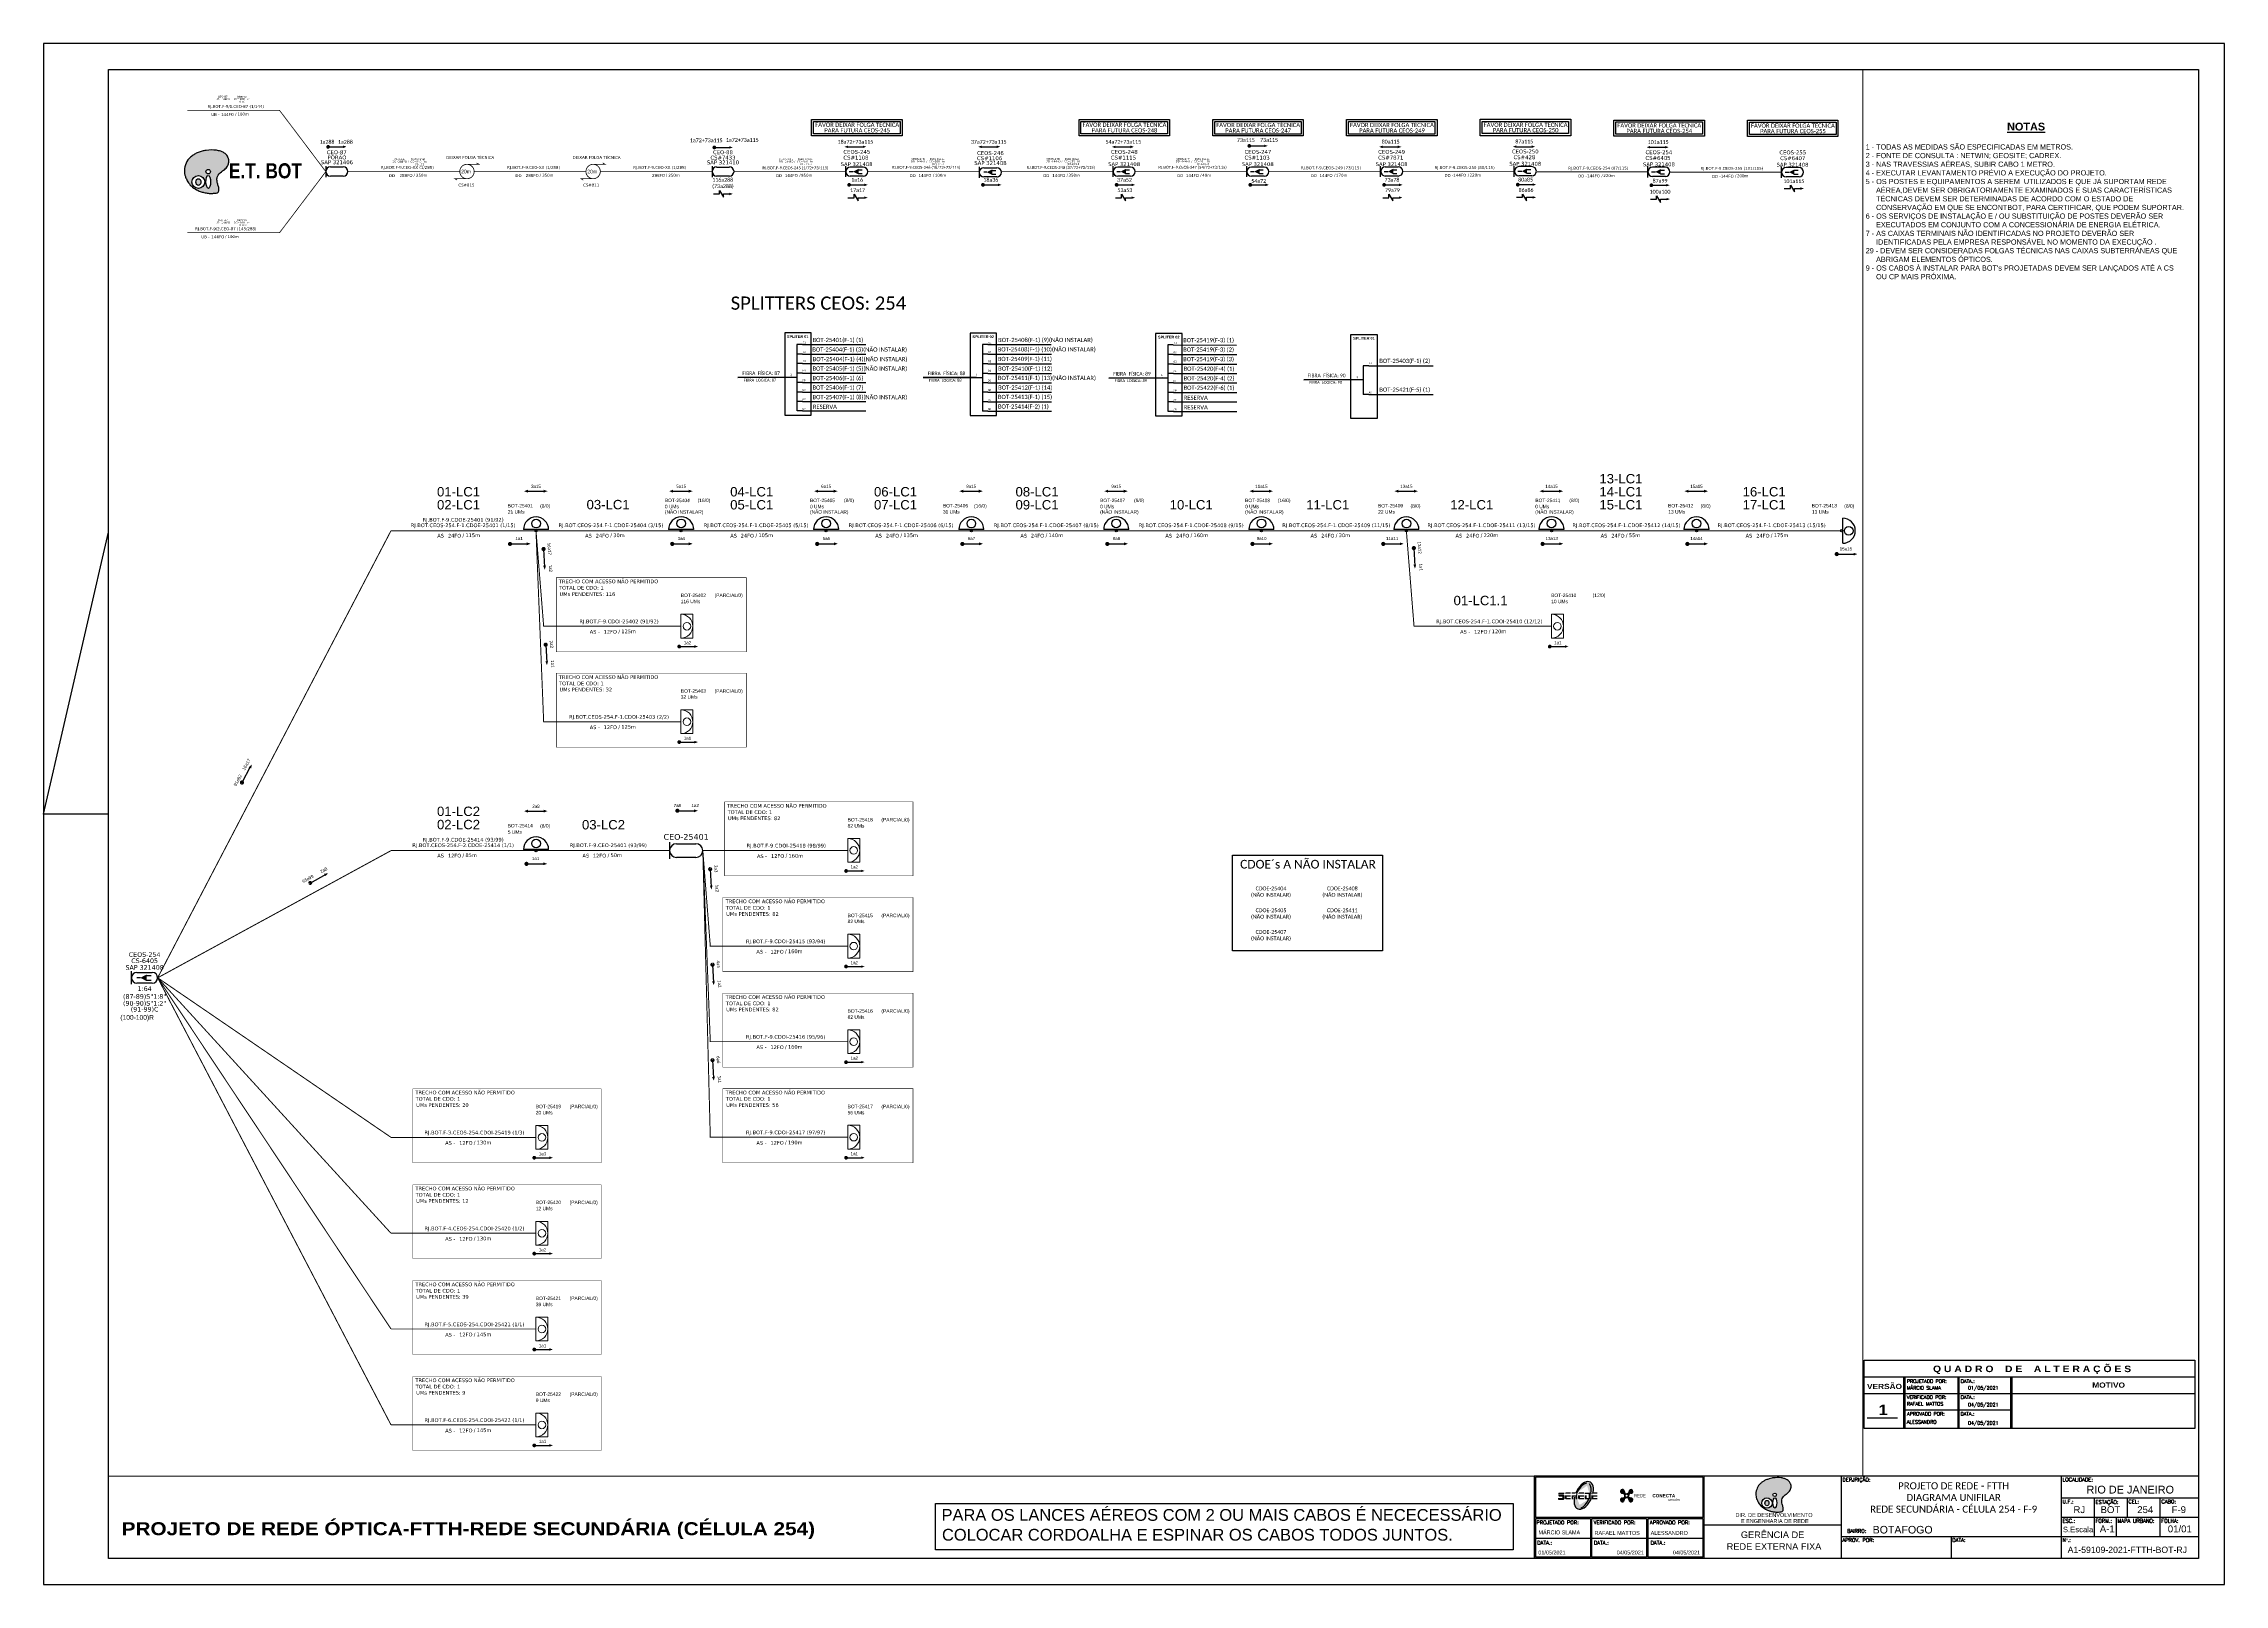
# Paper-space layout 'UN_CEOS-254' of a CAD drawing. Header units: millimetres. Extents: x 361 to 1202, y 49 to 643.
# The model-space entities are those that its viewports show. They can reach past a viewport. Long polylines and large blocks are cut down to what shows.
import ezdxf
from ezdxf.enums import TextEntityAlignment as Align

# ---------------------------------------------------------------- set-up
doc = ezdxf.new("R2010")
doc.units = ezdxf.units.MM
doc.linetypes.add('ARILSUPP', pattern=[2.98, 1.42, -0.71, 0.14, -0.71])
for name, color, linetype, lineweight in [("20.0-LEGENDA DOS CDO'S", 1, 'Continuous', 0), ('20.1-CDO_INTERIOR', 1, 'Continuous', 0), ('20.2-CDO_POSTE', 1, 'Continuous', 5), ('40.1-ETIQUETAS', 1, 'Continuous', 20)]:
    doc.layers.add(name, color=color, linetype=linetype, lineweight=lineweight)
for name, color, linetype in [('20.4-CEOS', 1, 'Continuous'), ('20.5-CABO AÉREO', 1, 'Continuous'), ('20.5-CEO', 1, 'Continuous'), ('CAP a instalar', 1, 'Continuous'), ('E.T.', 7, 'Continuous'), ('label_cabos', 7, 'Continuous'), ('LC1', 3, 'Continuous'), ('PROJETO_FTTH', 1, 'Continuous'), ('SETA', 7, 'Continuous'), ('UNIFILAR', 7, 'Continuous')]:
    doc.layers.add(name, color=color, linetype=linetype)
doc.styles.add('ARIAL', font='arial.ttf')
doc.styles.add('HMS', font='ariblk.ttf', dxfattribs={"height": 0.17})
doc.styles.add('NORMOGRAFO', font='arial.ttf')
doc.styles.add('ROMANS', font='romans.shx')
doc.styles.add('siredit', font='verdana.ttf')
doc.styles.add('SWISS BIT', font='swisscb.ttf')
doc.linetypes.add('FENCELINE1', pattern='A,0.25,-0.1,[133,ltypeshp.shx,S=0.1,R=0,X=-0.1,Y=0],-0.1,1', length=1.45)

# ---------------------------------------------------------------- blocks, each defined once
blk = doc.blocks.new('OI')
h = blk.add_hatch(color=40)
edge = h.paths.add_edge_path()
edge.add_spline(control_points=[(4.35, -0.67), (3.92, -0.99), (3.26, -1.5), (2.81, -2.59), (2.9, -3.5), (3.06, -4.27), (3.31, -4.85), (3.37, -5.39), (3.4, -5.88), (3.2, -6.4), (2.54, -6.61), (1.65, -6.63), (0.55, -6.67), (-0.56, -6.42), (-1.61, -6.14), (-2.77, -5.61), (-3.92, -4.77), (-4.89, -3.7), (-5.34, -2.65), (-5.6, -1.94), (-5.85, -0.96), (-5.71, 0.47), (-5.1, 2.02), (-4.14, 3.02), (-3.3, 3.61), (-2.37, 4.16), (-1.36, 4.44), (-0.56, 4.7), (0.79, 4.85), (2.24, 4.97), (3.79, 4.57), (4.67, 4.21), (5.44, 3.65), (5.76, 2.99), (6.03, 2.21), (6.01, 1.46), (5.72, 0.64), (5.31, 0.08), (4.88, -0.38), (4.51, -0.55), (4.35, -0.67)], knot_values=[0, 0, 0, 0, 1.60434, 2.417191, 3.427595, 4.282808, 4.776746, 5.304182, 5.888771, 6.258406, 6.858137, 7.79129, 8.986195, 10.124242, 11.187857, 12.242908, 13.953784, 15.414161, 16.515391, 17.349188, 17.675853, 19.552021, 21.515531, 22.568638, 23.63245, 24.621084, 25.782718, 26.745347, 27.142653, 29.870543, 31.004649, 31.921532, 32.709589, 33.801391, 34.042471, 35.192333, 35.971461, 36.628871, 37.254359, 37.836911, 37.836911, 37.836911, 37.836911], degree=3, periodic=0)
h.paths.add_polyline_path([(1.13, -0.87, -1), (-0.04, -0.87, -1)], flags=16)
edge = h.paths.add_edge_path(flags=16)
edge.add_ellipse((0.56, -3.59), major_axis=(-0.02, 1.71), ratio=0.361305, start_angle=0, end_angle=360)
h.paths.add_polyline_path([(-0.36, -3.62, -1), (-3.8, -3.62, -1)], flags=16)
edge = h.paths.add_edge_path(flags=0)
edge.add_ellipse((-2.08, -3.62), major_axis=(0, 0.885), ratio=0.758294, start_angle=0, end_angle=360)
at = {"color": 40}
for centre, radius in [((-2.08, -3.62), 1.72), ((0.54, -0.87), 0.587)]:
    blk.add_circle(centre, radius, dxfattribs=at)
blk.add_ellipse((-2.08, -3.62), major_axis=(0, 0.885), ratio=0.758294, start_param=-3.141592653589792, end_param=3.141592653589792, dxfattribs=at)
blk.add_ellipse((0.56, -3.59), major_axis=(-0.02, 1.71), ratio=0.361305, dxfattribs=at)
at = {"color": 40, "start_tangent": (-0.800898, -0.598801), "end_tangent": (-0.800898, -0.598801)}
blk.add_spline([(4.35, -0.67), (3.2, -1.78), (2.9, -2.54), (2.92, -3.55), (3.12, -4.38), (3.28, -4.85), (3.37, -5.37), (3.35, -5.95), (3.2, -6.29), (2.66, -6.55), (1.73, -6.63), (0.54, -6.62), (-0.58, -6.41), (-1.6, -6.11), (-2.56, -5.67), (-3.95, -4.67), (-4.89, -3.56), (-5.37, -2.56), (-5.64, -1.78), (-5.72, -1.46), (-5.63, 0.42), (-4.84, 2.22), (-4.13, 2.99), (-3.27, 3.62), (-2.4, 4.09), (-1.3, 4.47), (-0.37, 4.72), (0.02, 4.77), (2.75, 4.8), (3.85, 4.53), (4.69, 4.16), (5.31, 3.68), (5.85, 2.73), (5.93, 2.5), (5.94, 1.35), (5.67, 0.62), (5.29, 0.08), (4.84, -0.36), (4.35, -0.67)], degree=3, dxfattribs=at)
blk = doc.blocks.new('LOGOTIPO REDE CONECTA')
h = blk.add_hatch(color=40)
h.dxf.hatch_style = 1
h.paths.add_polyline_path([(2086.7, 1517.1), (2086.3, 1517.1, 0.924122), (2086.5, 1514, -0.371445), (2088.6, 1512.1, -0.414214), (2090, 1513.5, -0.416703), (2088, 1515.6, 0.373404)])
h.paths.add_polyline_path([(2095, 1515.4), (2095, 1515.7, 0.929009), (2092, 1515.6, -0.416703), (2090, 1513.5, -0.414214), (2091.4, 1512, -0.371445), (2093.5, 1514, 0.373557)])
h.paths.add_polyline_path([(2093.5, 1510.1, -0.416703), (2091.4, 1512.1, -0.414214), (2090, 1510.7, -0.371445), (2092, 1508.5, 0.924122), (2095, 1508.4), (2095, 1508.8, 0.373404)])
h.paths.add_polyline_path([(2090, 1510.7, -0.414214), (2088.6, 1512, -0.416703), (2086.5, 1510.1, 0.913444), (2086.3, 1507.1), (2086.7, 1507.1, 0.364971), (2088, 1508.5, -0.371445)])
at = {"color": 40}
for points in [[(2086.5, 1514, -0.370562), (2088.6, 1512.1)], [(2088, 1515.6, 0.416703), (2090, 1513.5)], [(2092, 1515.6, -0.416703), (2090, 1513.5)], [(2093.5, 1514, 0.370562), (2091.4, 1512)], [(2086.5, 1510.1, 0.416703), (2088.6, 1512)], [(2088, 1508.5, -0.370562), (2090, 1510.7)], [(2092, 1508.5, 0.370562), (2090, 1510.7)], [(2093.5, 1510.1, -0.416703), (2091.4, 1512.1)]]:
    blk.add_lwpolyline(points, format="xyb", dxfattribs=at)
blk.add_circle((2090, 1512.1), 1.4, dxfattribs=at)
for centre, start, end in [((2086.5, 1515.6), 1.6038, 267.7221), ((2093.5, 1515.5), 271.6274, 177.7457), ((2086.5, 1508.6), 92.3533, 358.4716), ((2093.5, 1508.6), 182.2779, 88.3962)]:
    blk.add_arc(centre, 1.51, start, end, dxfattribs=at)
at = {"width": 46.358, "attachment_point": 1}
for s, insert, char_height in [('{\\fBankGothic Md BT|b0|i0|c0|p34;REDE }', (2095.9, 1513.3), 2.5), ('{\\fBankGothic Md BT|b1|i0|c0|p34; CONECTA}', (2109.7, 1513.4), 2.7)]:
    blk.add_mtext(s, dxfattribs=dict(at, insert=insert, char_height=char_height))
at = {"color": 40, "insert": (2123.2, 1509.6), "char_height": 1.5, "width": 46.358, "attachment_point": 1}
blk.add_mtext('{\\fBankGothic Md BT|b0|i0|c0|p34;operações }', dxfattribs=at)
blk = doc.blocks.new('CEOS_RP_CT_DRT')
at = {"layer": '20.4-CEOS', "color": 0}
for p, q in [((-4.54, 1.19), (-1.19, 1.19)), ((-1.19, -1.19), (-4.54, -1.19))]:
    blk.add_line(p, q, dxfattribs=at)
for points in [[(-5.73, -1.43), (-5.73, 1.44)], [(-3.79, 0), (-4.59, 0)], [(-2.47, 0.48), (-1.45, 0.48)], [(-2.47, -0.52), (-1.45, -0.52)]]:
    blk.add_lwpolyline(points, dxfattribs=at)
blk.add_lwpolyline([(-3.79, 0, 0, 1.47, 0), (-2.41, 0, 1.47, 1.47, 0)], format="xyseb", dxfattribs=at)
for centre, start, end in [((-4.54, 0), 90, 270), ((-1.19, 0), 270, 90)]:
    blk.add_arc(centre, 1.19, start, end, dxfattribs=at)
at = {"layer": '20.4-CEOS', "color": 7, "style": 'siredit'}
for tag, p in [('Nº_DA_CEOS', (-2.86, 5.6)), ('LOCAL', (-2.86, 4.24)), ('SAP', (-2.86, 2.78)), ('RACIO_SPLITAGEM', (-2.86, -1.88)), ('FIBRAS_SPLITTER', (-2.86, -3.58)), ('RESERVA_FINAIS', (-2.86, -6.39)), ('FIBRAS_TOP_C', (-2.86, -5.08))]:
    blk.add_attdef(tag, text='', height=1.01, dxfattribs=at).set_placement(p, align=Align.TOP_CENTER)
blk = doc.blocks.new('CDOE POSTE_')
at = {"color": 1}
blk.add_line((12.9, -5.5), (-2.4, -5.5), dxfattribs=at)
for centre, radius in [((5.3, -1.9), 2.64), ((5.3, -6.2), 0.708)]:
    blk.add_circle(centre, radius, dxfattribs=at)
blk.add_arc((5.3, -5.5), 7.65, 0, 180, dxfattribs=at)
blk = doc.blocks.new('CDOE-TEXTO PADRÃO')
at = {"layer": "20.0-LEGENDA DOS CDO'S", "color": 0, "style": 'ARIAL'}
for tag, p in [('CDO_N', (0.5, 7.4)), ('CORDOALHA', (0.5, 4.3)), ('SAP', (0.5, 1.7)), ('SPLITER_1', (0.6, -0.9)), ('SPLITER_2', (0.6, -3.5)), ('(XX-XX_F)S', (0.5, -8.3)), ('(XX-XX_L)S', (0.5, -10.8)), ('UMS', (0.5, -13.1))]:
    blk.add_attdef(tag, p, '', height=1.7, rotation=0.118, dxfattribs=at)
blk.add_attdef('FIBRAS_UTILIZADAS', text='', height=1.7, rotation=0.118, dxfattribs=at).set_placement((19.8, 7.4), align=Align.CENTER)
blk = doc.blocks.new('SAN')
at = {"layer": 'SETA'}
blk.add_lwpolyline([(-2.6, 0), (6, 0)], dxfattribs=at)
for points in [[(-2.1, -0.7), (-3.9, 0), (-2.1, 0.7)], [(5.3, 0.7), (7.2, 0), (5.3, -0.7)]]:
    blk.add_solid(points, dxfattribs=at)
blk = doc.blocks.new('CDOI_INT')
at = {"layer": '20.1-CDO_INTERIOR', "color": 0, "lineweight": 18}
blk.add_lwpolyline([(4.25, -4.25), (4.25, 4.25), (0, 4.25), (0, -4.25)], close=True, dxfattribs=at)
blk.add_circle((2.12, 0), 1.36, dxfattribs=at)
blk.add_arc((0, 0), 4.25, 270, 90, dxfattribs=at)
at = {"layer": "20.0-LEGENDA DOS CDO'S", "color": 0, "style": 'ARIAL'}
for tag, p in [('CDO_N', (-0.08, 10.38)), ('SURVEY', (-0.08, 8.2)), ('SPLITER_1', (21.18, 10.38)), ('SPLITER_2', (21.19, 8.68)), ('SAP', (-0.08, 6.23)), ('1:XX', (5.94, -2.22)), ('UMS', (5.94, -4.24))]:
    blk.add_attdef(tag, p, '', height=1.36, dxfattribs=at)
blk.add_attdef('FIBRAS_UTILIZADAS', text='', height=1.36, dxfattribs=at).set_placement((15.34, 10.38), align=Align.CENTER)
blk = doc.blocks.new('ETIQUETA_RS5F')
at = {"layer": '40.1-ETIQUETAS', "color": 0, "style": 'siredit'}
blk.add_text('/', height=1.5, dxfattribs=at).set_placement((1.58, -1.95), align=Align.MIDDLE_RIGHT)
for tag, p in [('ETIQUETA_R_SECUNDARIA', (1.21, 2.1)), ('ETIQUETA_R_PRIMARIA', (1.21, 4.1)), ('F_ATIVAS/F_MORTAS', (1.14, -4.24))]:
    blk.add_attdef(tag, text='', height=1.5, dxfattribs=at).set_placement(p, align=Align.MIDDLE_CENTER)
for tag, p in [('TIPO_CABO', (-6.58, -2.12)), ('CAP_CABO', (0.4, -2.09))]:
    blk.add_attdef(tag, text='', height=1.5, dxfattribs=at).set_placement(p, align=Align.MIDDLE_RIGHT)
for tag, p in [('FUSÃO_1', (0.85, -8.39)), ('FUSÃO_2', (0.85, -10.6)), ('FUSÃO_3', (0.85, -12.93)), ('FUSÃO_4', (0.85, -15.14)), ('FUSÃO_5', (0.85, -17.16))]:
    blk.add_attdef(tag, text='', height=1.5, dxfattribs=at).set_placement(p, align=Align.CENTER)
blk.add_attdef('METROS', text='', height=1.5, dxfattribs=at).set_placement((2.14, -1.95), align=Align.MIDDLE_LEFT)
blk = doc.blocks.new('*U27')
at = {"layer": '20.5-CEO'}
for p, q in [((-1.56, 1.26), (1.8, 1.26)), ((1.8, -1.13), (-1.56, -1.13))]:
    blk.add_line(p, q, dxfattribs=at)
blk.add_lwpolyline([(-2.75, 1.51), (-2.75, -1.38)], dxfattribs=at)
for centre, start, end in [((-1.56, 0.07), 90, 270), ((1.8, 0.07), 270, 90)]:
    blk.add_arc(centre, 1.2, start, end, dxfattribs=at)
at = {"layer": '20.5-CEO', "color": 7, "style": 'siredit'}
for tag, p in [('LOCAL', (0.12, 4.23)), ('SAP', (0.12, 2.97)), ('FID', (0.11, 5.61)), ('FIBRAS_RESERVA', (0.12, -1.94))]:
    blk.add_attdef(tag, text='', height=1.01, dxfattribs=at).set_placement(p, align=Align.TOP_CENTER)
for tag, flags, p in [('ID_ATIVIDADE', 3, (0.11, -3.51)), ('FATOR', 1, (0.11, -4.82))]:
    blk.add_attdef(tag, text='', height=1.01, dxfattribs=dict(at, flags=flags)).set_placement(p, align=Align.TOP_CENTER)
at = {"layer": '20.5-CEO', "color": 7, "style": 'siredit', "flags": 3}
blk.add_attdef('QTDE', (-4.88, -7.06), '', height=1.01, dxfattribs=at)
blk = doc.blocks.new('Inst CB DT OCUP CFOA-SM-DD-S-288-TS')
at = {"layer": 'label_cabos', "color": 0, "style": 'siredit'}
for tag, flags, p in [('ID_ATIVIDADE', 3, (1.3, 2.7)), ('FATOR', 1, (11.6, 2.6))]:
    blk.add_attdef(tag, text='', height=1, rotation=359.69, dxfattribs=dict(at, flags=flags)).set_placement(p, align=Align.MIDDLE_CENTER)
for tag, p in [('TIPO_CABO', (1.1, 0)), ('DESTINO_CABO', (3.1, 1.3)), ('CABO', (4.7, -0.1)), ('/', (7.7, -0.1)), ('LANCE', (10.4, 0)), ('TIPO_CABO', (13.1, 1.2)), ('UND', (16.5, 0)), ('FID', (13.6, -1.4))]:
    blk.add_attdef(tag, text='', height=1, rotation=359.69, dxfattribs=at).set_placement(p, align=Align.MIDDLE_CENTER)
blk.add_attdef('QTDE', (11.9, -0.5), '', height=1, rotation=359.69, dxfattribs=at)
blk = doc.blocks.new('Inst CB DT OCUP CFOA-SM-DD-S-144')
at = {"layer": 'label_cabos', "color": 0, "style": 'siredit'}
for tag, flags, p in [('ID_ATIVIDADE', 3, (1.3, 2.7)), ('FATOR', 1, (11.6, 2.6))]:
    blk.add_attdef(tag, text='', height=1, rotation=359.69, dxfattribs=dict(at, flags=flags)).set_placement(p, align=Align.MIDDLE_CENTER)
for tag, p in [('TIPO_CABO', (1.1, 0)), ('DESTINO_CABO', (3.1, 1.3)), ('CABO', (4.7, -0.1)), ('/', (7.7, -0.1)), ('LANCE', (10.4, 0)), ('TIPO_CABO', (13.1, 1.2)), ('UND', (16.5, 0)), ('FID', (13.6, -1.4))]:
    blk.add_attdef(tag, text='', height=1, rotation=359.69, dxfattribs=at).set_placement(p, align=Align.MIDDLE_CENTER)
blk.add_attdef('QTDE', (11.9, -0.5), '', height=1, rotation=359.69, dxfattribs=at)
blk = doc.blocks.new('*U21')
at = {"layer": '20.5-CEO'}
for p, q in [((-1.56, 1.26), (1.8, 1.26)), ((1.8, -1.13), (-1.56, -1.13))]:
    blk.add_line(p, q, dxfattribs=at)
blk.add_lwpolyline([(-2.75, 1.51), (-2.75, -1.38)], dxfattribs=at)
for centre, start, end in [((-1.56, 0.07), 90, 270), ((1.8, 0.07), 270, 90)]:
    blk.add_arc(centre, 1.2, start, end, dxfattribs=at)
at = {"layer": '20.5-CEO', "color": 7, "style": 'siredit'}
for tag, p in [('LOCAL', (0.12, 4.23)), ('SAP', (0.12, 2.97)), ('FID', (0.11, 5.61)), ('FIBRAS_RESERVA', (0.12, -1.94))]:
    blk.add_attdef(tag, text='', height=1.01, dxfattribs=at).set_placement(p, align=Align.TOP_CENTER)
for tag, flags, p in [('ID_ATIVIDADE', 3, (0.11, -3.51)), ('FATOR', 1, (0.11, -4.82))]:
    blk.add_attdef(tag, text='', height=1.01, dxfattribs=dict(at, flags=flags)).set_placement(p, align=Align.TOP_CENTER)
at = {"layer": '20.5-CEO', "color": 7, "style": 'siredit', "flags": 3}
blk.add_attdef('QTDE', (-4.88, -7.06), '', height=1.01, dxfattribs=at)
blk = doc.blocks.new('*U31')
at = {"layer": '20.5-CEO'}
for p, q in [((-1.56, 1.26), (1.8, 1.26)), ((1.8, -1.13), (-1.56, -1.13))]:
    blk.add_line(p, q, dxfattribs=at)
blk.add_lwpolyline([(-2.75, 1.51), (-2.75, -1.38)], dxfattribs=at)
for centre, start, end in [((-1.56, 0.07), 90, 270), ((1.8, 0.07), 270, 90)]:
    blk.add_arc(centre, 1.2, start, end, dxfattribs=at)
at = {"layer": '20.5-CEO', "color": 7, "style": 'siredit'}
for tag, p in [('LOCAL', (0.12, 4.23)), ('SAP', (0.12, 2.97)), ('FID', (0.11, 5.61)), ('FIBRAS_RESERVA', (0.12, -1.94))]:
    blk.add_attdef(tag, text='', height=1.01, dxfattribs=at).set_placement(p, align=Align.TOP_CENTER)
for tag, flags, p in [('ID_ATIVIDADE', 3, (0.11, -3.51)), ('FATOR', 1, (0.11, -4.82))]:
    blk.add_attdef(tag, text='', height=1.01, dxfattribs=dict(at, flags=flags)).set_placement(p, align=Align.TOP_CENTER)
at = {"layer": '20.5-CEO', "color": 7, "style": 'siredit', "flags": 3}
blk.add_attdef('QTDE', (-4.88, -7.06), '', height=1.01, dxfattribs=at)
blk = doc.blocks.new('Inst CB INT CFOI-SM-UB-144')
at = {"layer": 'label_cabos', "color": 0, "style": 'siredit'}
for tag, flags, p in [('ID_ATIVIDADE', 3, (1.3, 2.7)), ('/', 2, (7.7, -0.1)), ('FATOR', 1, (11.6, 2.6))]:
    blk.add_attdef(tag, text='', height=1, rotation=359.69, dxfattribs=dict(at, flags=flags)).set_placement(p, align=Align.MIDDLE_CENTER)
for tag, p in [('TIPO_CABO', (1.1, 0)), ('DESTINO_CABO', (3.1, 1.3)), ('CABO', (4.7, -0.1)), ('LANCE', (10.4, 0)), ('TIPO_CABO', (13.1, 1.2)), ('UND', (16.5, 0)), ('FID', (13.6, -1.4))]:
    blk.add_attdef(tag, text='', height=1, rotation=359.69, dxfattribs=at).set_placement(p, align=Align.MIDDLE_CENTER)
blk.add_attdef('QTDE', (11.9, -0.5), '', height=1, rotation=359.69, dxfattribs=at)
blk = doc.blocks.new('CDOE_CT_POSTE')
at = {"layer": "20.0-LEGENDA DOS CDO'S", "color": 0, "style": 'ARIAL'}
for tag, p in [('CDO_N', (0.12, 5.25)), ('CORDOALHA', (0.12, 4.02)), ('SAP', (0.12, 2.96)), ('1:XX', (0.14, 1.23)), ('UMS', (0.14, 0.22))]:
    blk.add_attdef(tag, p, '', height=0.68, rotation=0.118, dxfattribs=at)
blk.add_attdef('FIBRAS_UTILIZADAS', text='', height=0.68, rotation=0.118, dxfattribs=at).set_placement((7.83, 5.26), align=Align.CENTER)

msp = doc.modelspace()

# ---------------------------------------------------------------- linework, layer by layer
at = {"color": 7, "linetype": 'Continuous'}
for p, q in [((-306105271.7, 404252775.3), (-306105271.7, 404252740.6)), ((-306105268.8, 404252775.3), (-306105271.7, 404252775.3)), ((-306105174.9, 404252775.2), (-306105174.9, 404252740.5)), ((-306105172.1, 404252775.2), (-306105174.9, 404252775.2)), ((-306105078.2, 404252775.1), (-306105078.2, 404252740.3)), ((-306105075.4, 404252775.1), (-306105078.2, 404252775.1)), ((-306105268.7, 404252770.3), (-306105271.5, 404252770.3)), ((-306105268.7, 404252765.3), (-306105271.5, 404252765.3)), ((-306105172, 404252770.2), (-306105174.8, 404252770.2)), ((-306105172, 404252765.2), (-306105174.8, 404252765.2)), ((-306105075.3, 404252770), (-306105078.1, 404252770)), ((-306105075.3, 404252765.1), (-306105078.1, 404252765.1)), ((-306104976.4, 404252764.2), (-306104976.4, 404252749.2)), ((-306104973.4, 404252764.2), (-306104976.3, 404252764.2)), ((-306105274.6, 404252758.2), (-306105271.7, 404252758.2)), ((-306105268.7, 404252760.4), (-306105271.5, 404252760.4)), ((-306105268.7, 404252755.4), (-306105271.5, 404252755.4)), ((-306105177.9, 404252758.1), (-306105175, 404252758.1)), ((-306105172, 404252760.2), (-306105174.8, 404252760.2)), ((-306105172, 404252755.3), (-306105174.8, 404252755.3)), ((-306105081.1, 404252757.9), (-306105078.2, 404252757.9)), ((-306105075.3, 404252760.1), (-306105078.1, 404252760.1)), ((-306105075.3, 404252755.2), (-306105078.1, 404252755.2)), ((-306104979.4, 404252757), (-306104976.4, 404252757)), ((-306105268.7, 404252750.5), (-306105271.5, 404252750.5)), ((-306105268.7, 404252745.6), (-306105271.5, 404252745.6)), ((-306105268.7, 404252740.6), (-306105271.5, 404252740.6)), ((-306105172, 404252750.4), (-306105174.8, 404252750.4)), ((-306105172, 404252745.4), (-306105174.8, 404252745.4)), ((-306105172, 404252740.5), (-306105174.8, 404252740.5)), ((-306105075.3, 404252750.2), (-306105078.1, 404252750.2)), ((-306105075.3, 404252745.3), (-306105078.1, 404252745.3)), ((-306105075.3, 404252740.3), (-306105078.1, 404252740.3)), ((-306104973.4, 404252749.2), (-306104976.3, 404252749.2))]:
    msp.add_line(p, q, dxfattribs=at)
at = {"color": 10, "linetype": 'Continuous'}
for p, q in [((-306105268.8, 404252775.3), (-306105235.7, 404252775.3)), ((-306105172.1, 404252775.2), (-306105139, 404252775.2)), ((-306105075.4, 404252775.1), (-306105042.3, 404252775)), ((-306105268.7, 404252770.3), (-306105235.6, 404252770.3)), ((-306105268.7, 404252765.4), (-306105235.6, 404252765.3)), ((-306105172, 404252770.2), (-306105138.9, 404252770.2)), ((-306105172, 404252765.2), (-306105138.9, 404252765.2)), ((-306105075.3, 404252770), (-306105042.2, 404252770)), ((-306105075.3, 404252765.1), (-306105042.2, 404252765.1)), ((-306104973.4, 404252764.2), (-306104939.9, 404252764.2)), ((-306105268.7, 404252760.4), (-306105235.6, 404252760.4)), ((-306105268.7, 404252755.5), (-306105235.6, 404252755.4)), ((-306105172, 404252760.2), (-306105138.9, 404252760.2)), ((-306105172, 404252755.3), (-306105138.9, 404252755.3)), ((-306105075.3, 404252760.1), (-306105042.2, 404252760.1)), ((-306105075.3, 404252755.2), (-306105042.2, 404252755.2)), ((-306105268.7, 404252750.5), (-306105235.6, 404252750.5)), ((-306105268.7, 404252745.6), (-306105235.6, 404252745.6)), ((-306105268.7, 404252740.6), (-306105235.6, 404252740.6)), ((-306105172, 404252750.4), (-306105138.9, 404252750.4)), ((-306105172, 404252745.4), (-306105138.9, 404252745.4)), ((-306105172, 404252740.5), (-306105138.9, 404252740.5)), ((-306105075.3, 404252750.2), (-306105042.2, 404252750.2)), ((-306105075.3, 404252745.3), (-306105042.2, 404252745.3)), ((-306105075.3, 404252740.3), (-306105042.2, 404252740.3)), ((-306104973.4, 404252749.2), (-306104939.9, 404252749.2))]:
    msp.add_line(p, q, dxfattribs=at)
at = {"color": 1, "linetype": 'Continuous', "lineweight": 60}
for p, q in [((-306105274.6, 404252758.2), (-306105302.4, 404252758.1)), ((-306105177.9, 404252758.1), (-306105205.7, 404252758)), ((-306105081.1, 404252757.9), (-306105109, 404252757.8)), ((-306104979.3, 404252757), (-306105007.2, 404252756.9))]:
    msp.add_line(p, q, dxfattribs=at)
at = {"color": 8}
for p, q in [((-306105325.5, 404252678.8), (-306105338.6, 404252678.8)), ((-306105249.9, 404252678.8), (-306105262.9, 404252678.8)), ((-306105098.5, 404252678.8), (-306105111.6, 404252678.8)), ((-306105022.9, 404252678.8), (-306105036, 404252678.8)), ((-306104871.6, 404252678.8), (-306104884.7, 404252678.8))]:
    msp.add_line(p, q, dxfattribs=at)
at = {"color": 3, "ltscale": 9e-07}
for points in [[(-306105264, 404252892.6), (-306105216.8, 404252892.6), (-306105216.8, 404252884.1), (-306105264, 404252884.1)], [(-306105262.9, 404252891.6), (-306105217.8, 404252891.6), (-306105217.8, 404252885.1), (-306105262.9, 404252885.1)], [(-306105124.5, 404252892.6), (-306105077.3, 404252892.6), (-306105077.3, 404252884.1), (-306105124.5, 404252884.1)], [(-306105123.5, 404252891.6), (-306105078.3, 404252891.6), (-306105078.3, 404252885.1), (-306105123.5, 404252885.1)], [(-306105054.8, 404252892.5), (-306105007.6, 404252892.5), (-306105007.6, 404252884), (-306105054.8, 404252884)], [(-306105053.7, 404252891.5), (-306105008.6, 404252891.5), (-306105008.6, 404252885), (-306105053.7, 404252885)], [(-306104985.1, 404252892.5), (-306104937.8, 404252892.5), (-306104937.8, 404252884), (-306104985.1, 404252884)], [(-306104984, 404252891.5), (-306104938.9, 404252891.5), (-306104938.9, 404252885), (-306104984, 404252885)], [(-306104915.3, 404252892.7), (-306104868.1, 404252892.7), (-306104868.1, 404252884.1), (-306104915.3, 404252884.1)], [(-306104914.3, 404252891.6), (-306104869.2, 404252891.6), (-306104869.2, 404252885.2), (-306104914.3, 404252885.2)], [(-306104845.6, 404252892.3), (-306104798.4, 404252892.3), (-306104798.4, 404252883.8), (-306104845.6, 404252883.8)], [(-306104844.6, 404252891.3), (-306104799.4, 404252891.3), (-306104799.4, 404252884.9), (-306104844.6, 404252884.9)], [(-306104775.9, 404252892.2), (-306104728.7, 404252892.2), (-306104728.7, 404252883.7), (-306104775.9, 404252883.7)], [(-306104774.9, 404252891.1), (-306104729.7, 404252891.1), (-306104729.7, 404252884.7), (-306104774.9, 404252884.7)]]:
    msp.add_lwpolyline(points, close=True, dxfattribs=at)
at = {"color": 0, "const_width": 0.99}
for points in [[(-306105516.6, 404252878.3, 1), (-306105515.6, 404252878.3, 1)], [(-306105315.2, 404252878, 1), (-306105314.2, 404252878, 1)], [(-306105036.2, 404252878.8, 1), (-306105035.2, 404252878.8, 1)], [(-306105244.9, 404252858.5, 1), (-306105243.9, 404252858.5, 1)], [(-306105175.1, 404252858.5, 1), (-306105174.1, 404252858.5, 1)], [(-306105105.4, 404252858.5, 1), (-306105104.4, 404252858.5, 1)], [(-306105035.7, 404252858.5, 1), (-306105034.7, 404252858.5, 1)], [(-306104965.9, 404252858.5, 1), (-306104964.9, 404252858.5, 1)], [(-306104896.2, 404252858.6, 1), (-306104895.2, 404252858.6, 1)], [(-306104826.5, 404252858.3, 1), (-306104825.5, 404252858.3, 1)]]:
    msp.add_lwpolyline(points, format="xyb", close=True, dxfattribs=at)
at = {"color": 5, "const_width": 0.42}
for points in [[(-306105443.7, 404252869.2, 1.000012), (-306105443.7, 404252861.7, 0.999978)], [(-306105377.9, 404252869.2, 1.000012), (-306105377.9, 404252861.7, 0.999978)]]:
    msp.add_lwpolyline(points, format="xyb", close=True, dxfattribs=at)
at = {"color": 5, "const_width": 0.394}
for points in [[(-306105443.7, 404252869.2), (-306105437.4, 404252869.2), (-306105438.7, 404252869.9)], [(-306105377.9, 404252869.2), (-306105371.6, 404252869.2), (-306105372.9, 404252869.9)], [(-306105443.7, 404252861.7), (-306105450, 404252861.7), (-306105448.8, 404252861)], [(-306105377.9, 404252861.7), (-306105384.2, 404252861.7), (-306105383, 404252861)]]:
    msp.add_lwpolyline(points, dxfattribs=at)
at = {"color": 0}
for points in [[(-306105312, 404252853.8), (-306105312, 404252855.5), (-306105309.9, 404252852), (-306105309.9, 404252853.8)], [(-306104753.5, 404252856.6), (-306104753.5, 404252858.3), (-306104751.4, 404252854.8), (-306104751.4, 404252856.6)], [(-306105241.8, 404252851.8), (-306105241.8, 404252853.6), (-306105239.7, 404252850.1), (-306105239.7, 404252851.8)], [(-306105102.3, 404252851.8), (-306105102.3, 404252853.6), (-306105100.3, 404252850.1), (-306105100.3, 404252851.8)], [(-306104962.9, 404252851.8), (-306104962.9, 404252853.6), (-306104960.8, 404252850.1), (-306104960.8, 404252851.8)], [(-306104893.2, 404252852), (-306104893.2, 404252853.7), (-306104891.1, 404252850.2), (-306104891.1, 404252852)], [(-306104823.3, 404252851.1), (-306104823.3, 404252852.8), (-306104821.2, 404252849.3), (-306104821.2, 404252851.1)]]:
    msp.add_lwpolyline(points, dxfattribs=at)
at = {"color": 7}
for points in [[(-306105278, 404252738.4), (-306105264.2, 404252738.4), (-306105264.2, 404252781.3), (-306105278, 404252781.3)], [(-306105181.3, 404252738.2), (-306105167.5, 404252738.2), (-306105167.5, 404252781.1), (-306105181.3, 404252781.1)], [(-306105084.6, 404252738.1), (-306105070.8, 404252738.1), (-306105070.8, 404252781), (-306105084.6, 404252781)], [(-306104982.9, 404252736.9), (-306104968.9, 404252736.9), (-306104968.9, 404252780.3), (-306104982.9, 404252780.3)]]:
    msp.add_lwpolyline(points, close=True, dxfattribs=at)
for points, const_width in [([(-306105421.8, 404252671.3, 1), (-306105420.7, 404252671.3, 1)], 1.1), ([(-306105337.2, 404252671.3, 1), (-306105336.1, 404252671.3, 1)], 1.1), ([(-306105261.6, 404252671.3, 1), (-306105260.5, 404252671.3, 1)], 1.1), ([(-306105185.9, 404252671.3, 1), (-306105184.8, 404252671.3, 1)], 1.1), ([(-306105110.3, 404252671.3, 1), (-306105109.2, 404252671.3, 1)], 1.1), ([(-306105034.6, 404252671.3, 1), (-306105033.5, 404252671.3, 1)], 1.1), ([(-306104966.4, 404252671.3, 1), (-306104965.3, 404252671.3, 1)], 1.1), ([(-306104883.3, 404252671.3, 1), (-306104882.2, 404252671.3, 1)], 1.1), ([(-306104807.8, 404252671.3, 1), (-306104806.7, 404252671.3, 1)], 1.1), ([(-306105403.8, 404252669.2, 1), (-306105403.7, 404252668.1, 1)], 1.1), ([(-306104949.9, 404252669.7, 1), (-306104949.9, 404252668.6, 1)], 1.1), ([(-306104729.9, 404252666, 1), (-306104728.8, 404252666, 1)], 1.1), ([(-306105402.7, 404252619.3, 1), (-306105402.6, 404252618.2, 1)], 1.1), ([(-306105333.5, 404252617.8, 1), (-306105332.5, 404252617.8, 1)], 1), ([(-306105333.5, 404252617.8, 1), (-306105332.5, 404252617.8, 1)], 1), ([(-306104879.5, 404252617.8, 1), (-306104878.5, 404252617.8, 1)], 1), ([(-306104879.5, 404252617.8, 1), (-306104878.5, 404252617.8, 1)], 1), ([(-306105333.5, 404252568, 1), (-306105332.5, 404252568, 1)], 1), ([(-306105333.5, 404252568, 1), (-306105332.5, 404252568, 1)], 1), ([(-306105561.3, 404252546.4, 1), (-306105560.8, 404252547.4, 1)], 1.1), ([(-306105334.5, 404252532.2, 1), (-306105333.4, 404252532.2, 1)], 1.1), ([(-306105413.2, 404252504.5, 1), (-306105412.1, 404252504.5, 1)], 1.1), ([(-306105316.9, 404252502.3, 1), (-306105316.8, 404252501.2, 1)], 1.1), ([(-306105246.5, 404252500.8, 1), (-306105245.5, 404252500.8, 1)], 1), ([(-306105246.5, 404252500.8, 1), (-306105245.5, 404252500.8, 1)], 1), ([(-306105525.9, 404252494.3, 1), (-306105525, 404252494.8, 1)], 1.1), ([(-306105315.7, 404252452.5, 1), (-306105315.6, 404252451.4, 1)], 1.1), ([(-306105246.5, 404252451, 1), (-306105245.5, 404252451, 1)], 1), ([(-306105246.5, 404252451, 1), (-306105245.5, 404252451, 1)], 1), ([(-306105315.7, 404252402.7, 1), (-306105315.6, 404252401.6, 1)], 1.1), ([(-306105246.5, 404252401.1, 1), (-306105245.5, 404252401.1, 1)], 1), ([(-306105246.5, 404252401.1, 1), (-306105245.5, 404252401.1, 1)], 1), ([(-306105409.1, 404252351.3, 1), (-306105408.1, 404252351.3, 1)], 1), ([(-306105409.1, 404252351.3, 1), (-306105408.1, 404252351.3, 1)], 1), ([(-306105246.5, 404252351.3, 1), (-306105245.5, 404252351.3, 1)], 1), ([(-306105246.5, 404252351.3, 1), (-306105245.5, 404252351.3, 1)], 1), ([(-306105409.1, 404252301.3, 1), (-306105408.1, 404252301.3, 1)], 1), ([(-306105409.1, 404252301.3, 1), (-306105408.1, 404252301.3, 1)], 1), ([(-306105409.1, 404252251.3, 1), (-306105408.1, 404252251.3, 1)], 1), ([(-306105409.1, 404252251.3, 1), (-306105408.1, 404252251.3, 1)], 1), ([(-306105409.1, 404252201.3, 1), (-306105408.1, 404252201.3, 1)], 1), ([(-306105409.1, 404252201.3, 1), (-306105408.1, 404252201.3, 1)], 1)]:
    msp.add_lwpolyline(points, format="xyb", close=True, dxfattribs=dict(const_width=const_width))
at = {"color": 3, "const_width": 0.2}
for points in [[(-306105298, 404252615.1), (-306105397.1, 404252615.1), (-306105397.1, 404252653.7), (-306105298, 404252653.7)], [(-306105298, 404252565.3), (-306105397.1, 404252565.3), (-306105397.1, 404252603.9), (-306105298, 404252603.9)], [(-306105211.1, 404252498.2), (-306105309.3, 404252498.2), (-306105309.3, 404252536.8), (-306105211.1, 404252536.8)], [(-306105211.1, 404252448.3), (-306105310.2, 404252448.3), (-306105310.2, 404252486.9), (-306105211.1, 404252486.9)], [(-306105211.1, 404252398.5), (-306105310.2, 404252398.5), (-306105310.2, 404252437.1), (-306105211.1, 404252437.1)], [(-306105373.7, 404252348.6), (-306105471.9, 404252348.6), (-306105471.9, 404252387.2), (-306105373.7, 404252387.2)], [(-306105211.1, 404252348.7), (-306105310.2, 404252348.7), (-306105310.2, 404252387.3), (-306105211.1, 404252387.3)], [(-306105373.7, 404252298.7), (-306105471.9, 404252298.7), (-306105471.9, 404252337.2), (-306105373.7, 404252337.2)], [(-306105373.7, 404252248.7), (-306105471.9, 404252248.7), (-306105471.9, 404252287.3), (-306105373.7, 404252287.3)], [(-306105373.7, 404252198.7), (-306105471.9, 404252198.7), (-306105471.9, 404252237.3), (-306105373.7, 404252237.3)]]:
    msp.add_lwpolyline(points, close=True, dxfattribs=at)
at = {"color": 8}
for centre, major_axis, start_param, end_param in [((-306105332, 404252678.8), (-4.63, 4.63), 3.926991, 7.068583), ((-306105332, 404252682), (1.6, 1.6), 5.497787, 11.780972), ((-306105256.4, 404252678.8), (-4.63, 4.63), 3.926991, 7.068583), ((-306105256.4, 404252682), (1.6, 1.6), 5.497787, 11.780972), ((-306105105.1, 404252678.8), (-4.63, 4.63), 3.926991, 7.068583), ((-306105105.1, 404252682), (1.6, 1.6), 5.497787, 11.780972), ((-306105029.4, 404252678.8), (-4.63, 4.63), 3.926991, 7.068583), ((-306105029.4, 404252682), (1.6, 1.6), 5.497787, 11.780972), ((-306104878.1, 404252678.8), (-4.63, 4.63), 3.926991, 7.068583), ((-306104878.1, 404252682), (1.6, 1.6), 5.497787, 11.780972), ((-306105332, 404252678.2), (-0.428, 0.428), 3.926991, 10.210176), ((-306105256.4, 404252678.2), (-0.428, 0.428), 3.926991, 10.210176), ((-306105105.1, 404252678.2), (-0.428, 0.428), 3.926991, 10.210176), ((-306105029.4, 404252678.2), (-0.428, 0.428), 3.926991, 10.210176), ((-306104878.1, 404252678.2), (-0.428, 0.428), 3.926991, 10.210176)]:
    msp.add_ellipse(centre, major_axis=major_axis, ratio=1, start_param=start_param, end_param=end_param, dxfattribs=at)
at = {"layer": '20.4-CEOS', "color": 8}
for p, q in [((-306105237.1, 404252867.8), (-306105243.8, 404252867.8)), ((-306105097.6, 404252867.8), (-306105104.3, 404252867.8)), ((-306105027.9, 404252867.8), (-306105034.6, 404252867.8)), ((-306104958.1, 404252867.8), (-306104964.8, 404252867.8)), ((-306104888.4, 404252868), (-306104895.1, 404252868)), ((-306104818.7, 404252867.7), (-306104825.4, 404252867.7)), ((-306104749, 404252867.5), (-306104755.7, 404252867.5)), ((-306105237.1, 404252863.1), (-306105243.8, 404252863.1)), ((-306105097.6, 404252863.1), (-306105104.3, 404252863.1)), ((-306105027.9, 404252863.1), (-306105034.6, 404252863.1)), ((-306104958.1, 404252863.1), (-306104964.8, 404252863.1)), ((-306104888.4, 404252863.2), (-306104895.1, 404252863.2)), ((-306104818.7, 404252862.9), (-306104825.4, 404252862.9)), ((-306104749, 404252862.7), (-306104755.7, 404252862.7))]:
    msp.add_line(p, q, dxfattribs=at)
for points in [[(-306105246.2, 404252862.6), (-306105246.2, 404252868.3)], [(-306105244.3, 404252865.4), (-306105242.3, 404252865.4)], [(-306105239.6, 404252866.4), (-306105237.6, 404252866.4)], [(-306105106.7, 404252862.6), (-306105106.7, 404252868.3)], [(-306105104.8, 404252865.4), (-306105102.8, 404252865.4)], [(-306105100.2, 404252866.4), (-306105098.1, 404252866.4)], [(-306105037, 404252862.6), (-306105037, 404252868.3)], [(-306105035.1, 404252865.4), (-306105033.1, 404252865.4)], [(-306105030.4, 404252866.4), (-306105028.4, 404252866.4)], [(-306104967.2, 404252862.6), (-306104967.2, 404252868.3)], [(-306104965.4, 404252865.5), (-306104963.3, 404252865.5)], [(-306104960.7, 404252866.4), (-306104958.7, 404252866.4)], [(-306104897.5, 404252862.7), (-306104897.5, 404252868.5)], [(-306104895.7, 404252865.6), (-306104893.6, 404252865.6)], [(-306104891, 404252866.5), (-306104888.9, 404252866.5)], [(-306104827.8, 404252862.4), (-306104827.8, 404252868.2)], [(-306104825.9, 404252865.3), (-306104823.9, 404252865.3)], [(-306104821.3, 404252866.2), (-306104819.2, 404252866.2)], [(-306104758.1, 404252862.2), (-306104758.1, 404252868)], [(-306104751.5, 404252866.1), (-306104749.5, 404252866.1)], [(-306105239.6, 404252864.4), (-306105237.6, 404252864.4)], [(-306105100.2, 404252864.4), (-306105098.1, 404252864.4)], [(-306105030.4, 404252864.4), (-306105028.4, 404252864.4)], [(-306104960.7, 404252864.4), (-306104958.7, 404252864.4)], [(-306104891, 404252864.6), (-306104888.9, 404252864.6)], [(-306104821.3, 404252864.2), (-306104819.2, 404252864.2)], [(-306104756.2, 404252865.1), (-306104754.2, 404252865.1)], [(-306104751.5, 404252864.1), (-306104749.5, 404252864.1)]]:
    msp.add_lwpolyline(points, dxfattribs=at)
for points in [[(-306105242.3, 404252865.4, 0, 2.95, 0), (-306105239.5, 404252865.4, 2.95, 2.95, 0)], [(-306105102.8, 404252865.4, 0, 2.95, 0), (-306105100, 404252865.4, 2.95, 2.95, 0)], [(-306105033.1, 404252865.4, 0, 2.95, 0), (-306105030.3, 404252865.4, 2.95, 2.95, 0)], [(-306104963.3, 404252865.5, 0, 2.95, 0), (-306104960.6, 404252865.5, 2.95, 2.95, 0)], [(-306104893.6, 404252865.6, 0, 2.95, 0), (-306104890.8, 404252865.6, 2.95, 2.95, 0)], [(-306104823.9, 404252865.3, 0, 2.95, 0), (-306104821.1, 404252865.3, 2.95, 2.95, 0)], [(-306104754.2, 404252865.1, 0, 2.95, 0), (-306104751.4, 404252865.1, 2.95, 2.95, 0)]]:
    msp.add_lwpolyline(points, format="xyseb", dxfattribs=at)
at = {"layer": '20.4-CEOS'}
msp.add_lwpolyline([(-306105172.6, 404252865.1, 0, 2.95, 0), (-306105169.8, 404252865.1, 2.95, 2.95, 0)], format="xyseb", dxfattribs=at)
for points in [[(-306105169.9, 404252866), (-306105167.9, 404252866)], [(-306105172.6, 404252865.1), (-306105174.2, 404252865.1)], [(-306105169.9, 404252864), (-306105167.9, 404252864)]]:
    msp.add_lwpolyline(points, dxfattribs=at)
at = {"layer": '20.4-CEOS', "color": 8}
for centre, start, end in [((-306105243.8, 404252865.4), 90, 270), ((-306105237.1, 404252865.4), 270, 90), ((-306105104.3, 404252865.4), 90, 270), ((-306105097.6, 404252865.4), 270, 90), ((-306105034.6, 404252865.4), 90, 270), ((-306105027.9, 404252865.4), 270, 90), ((-306104964.8, 404252865.5), 90, 270), ((-306104958.1, 404252865.5), 270, 90), ((-306104895.1, 404252865.6), 90, 270), ((-306104888.4, 404252865.6), 270, 90), ((-306104825.4, 404252865.3), 90, 270), ((-306104818.7, 404252865.3), 270, 90), ((-306104755.7, 404252865.1), 90, 270), ((-306104749, 404252865.1), 270, 90)]:
    msp.add_arc(centre, 2.39, start, end, dxfattribs=at)
at = {"layer": '20.5-CABO AÉREO', "color": 1, "ltscale": 50, "const_width": 0.4}
for points in [[(-306105589.5, 404252897.3), (-306105541.4, 404252897.3), (-306105517.3, 404252865.4)], [(-306105589.5, 404252833.6), (-306105541.4, 404252833.6), (-306105517.3, 404252865.4)]]:
    msp.add_lwpolyline(points, dxfattribs=at)
at = {"layer": '20.5-CABO AÉREO', "color": 5, "ltscale": 50, "const_width": 0.4}
for points in [[(-306105505.8, 404252865.4), (-306105447.5, 404252865.4)], [(-306105440, 404252865.4), (-306105381.7, 404252865.4)], [(-306105374.1, 404252865.4), (-306105315.9, 404252865.4)]]:
    msp.add_lwpolyline(points, dxfattribs=at)
at = {"layer": '20.5-CEO'}
for p, q in [((-306105334.4, 404252515), (-306105324.3, 404252515)), ((-306105324.3, 404252507.8), (-306105334.4, 404252507.8))]:
    msp.add_line(p, q, dxfattribs=at)
msp.add_lwpolyline([(-306105338, 404252515.8), (-306105338, 404252507.1)], dxfattribs=at)
for centre, start, end in [((-306105334.4, 404252511.4), 90, 270), ((-306105324.3, 404252511.4), 270, 90)]:
    msp.add_arc(centre, 3.59, start, end, dxfattribs=at)
at = {"layer": '40.1-ETIQUETAS', "color": 5, "const_width": 0.4}
for points in [[(-306105304.4, 404252865.4), (-306105246.2, 404252865.4)], [(-306105234.7, 404252865.4), (-306105176.4, 404252865.4)], [(-306105164.9, 404252865.4), (-306105106.7, 404252865.4)], [(-306105095.2, 404252865.4), (-306105037, 404252865.4)]]:
    msp.add_lwpolyline(points, dxfattribs=at)
at = {"layer": '40.1-ETIQUETAS', "color": 1, "const_width": 0.4}
for points in [[(-306105025.5, 404252865.5), (-306104967.2, 404252865.5)], [(-306104955.7, 404252865.6), (-306104897.5, 404252865.6)], [(-306104886, 404252865.3), (-306104827.8, 404252865.3)], [(-306104816.3, 404252865.1), (-306104758.1, 404252865.1)]]:
    msp.add_lwpolyline(points, dxfattribs=at)
at = {"layer": 'CAP a instalar', "linetype": 'FENCELINE1', "ltscale": 7, "const_width": 0.513}
for points in [[(-306105483.3, 404252678.2), (-306105605, 404252445.1)], [(-306105407.7, 404252678.2), (-306105483.3, 404252678.2)], [(-306105332, 404252678.2), (-306105407.7, 404252678.2)], [(-306105256.4, 404252678.2), (-306105332, 404252678.2)], [(-306105180.7, 404252678.2), (-306105256.4, 404252678.2)], [(-306105105.1, 404252678.2), (-306105180.7, 404252678.2)], [(-306105029.4, 404252678.2), (-306105105.1, 404252678.2)], [(-306104953.8, 404252678.2), (-306105029.4, 404252678.2)], [(-306104878.1, 404252628.4), (-306104949.8, 404252628.4), (-306104953.8, 404252678.2)], [(-306104878.1, 404252678.2), (-306104953.8, 404252678.2)], [(-306104802.5, 404252678.2), (-306104878.1, 404252678.2)], [(-306104726.8, 404252678.2), (-306104802.5, 404252678.2)], [(-306105483.3, 404252511.4), (-306105605, 404252445.1)], [(-306105407.7, 404252511.4), (-306105483.3, 404252511.4)], [(-306105338, 404252511.4), (-306105407.7, 404252511.4)]]:
    msp.add_lwpolyline(points, dxfattribs=at)
at = {"layer": 'CAP a instalar', "color": 8, "linetype": 'FENCELINE1', "ltscale": 7, "const_width": 0.513}
for points in [[(-306105332.1, 404252628.4), (-306105403.7, 404252628.4), (-306105407.7, 404252678.2)], [(-306105332.1, 404252578.6), (-306105403.7, 404252578.6), (-306105407.7, 404252678.2)], [(-306105245.1, 404252461.6), (-306105316.8, 404252461.6), (-306105320.7, 404252511.4)], [(-306105245.1, 404252411.8), (-306105316.8, 404252411.8), (-306105320.7, 404252511.4)], [(-306105245.1, 404252511.5), (-306105320.7, 404252511.5), (-306105320.7, 404252511.5)], [(-306105245.1, 404252362), (-306105316.8, 404252362), (-306105320.7, 404252511.5)], [(-306105483.3, 404252361.9), (-306105605, 404252445.1)], [(-306105483.3, 404252311.9), (-306105605, 404252445.1)], [(-306105483.3, 404252262), (-306105605, 404252445.1)], [(-306105483.3, 404252212), (-306105605, 404252445.1)], [(-306105407.7, 404252361.9), (-306105483.3, 404252361.9)], [(-306105407.7, 404252311.9), (-306105483.3, 404252311.9)], [(-306105407.7, 404252262), (-306105483.3, 404252262)], [(-306105407.7, 404252212), (-306105483.3, 404252212)]]:
    msp.add_lwpolyline(points, dxfattribs=at)
at = {"layer": 'PROJETO_FTTH', "color": 2, "ltscale": 2}
msp.add_lwpolyline([(-306105044.4, 404252509), (-306104966.2, 404252509), (-306104966.2, 404252459.1), (-306105044.4, 404252459.1)], close=True, dxfattribs=at)
at = {"layer": 'SETA', "color": 0}
for points in [[(-306105516.1, 404252878.3), (-306105507.6, 404252878.3)], [(-306105314.7, 404252878), (-306105306.2, 404252878)], [(-306105245, 404252878.3), (-306105236.5, 404252878.3)], [(-306105175.3, 404252878.3), (-306105166.8, 404252878.3)], [(-306105105.5, 404252878.3), (-306105097, 404252878.3)], [(-306105035.7, 404252878.8), (-306105027.2, 404252878.8)], [(-306104966.1, 404252878.3), (-306104957.6, 404252878.3)], [(-306104896.4, 404252878.4), (-306104887.8, 404252878.4)], [(-306104826.7, 404252878.1), (-306104818.1, 404252878.1)], [(-306105244.4, 404252858.5), (-306105235.9, 404252858.5)], [(-306105174.6, 404252858.5), (-306105166.1, 404252858.5)], [(-306105104.9, 404252858.5), (-306105096.4, 404252858.5)], [(-306105035.2, 404252858.5), (-306105026.7, 404252858.5)], [(-306104965.4, 404252858.5), (-306104956.9, 404252858.5)], [(-306104895.7, 404252858.6), (-306104887.2, 404252858.6)], [(-306104826, 404252858.3), (-306104817.5, 404252858.3)], [(-306104756.7, 404252856.6), (-306104753.5, 404252856.6)], [(-306104751.4, 404252856.6), (-306104748.3, 404252856.6)], [(-306105315.2, 404252853.8), (-306105312, 404252853.8)], [(-306105309.9, 404252853.8), (-306105306.8, 404252853.8)], [(-306105245, 404252851.8), (-306105241.8, 404252851.8)], [(-306105239.7, 404252851.8), (-306105236.5, 404252851.8)], [(-306105105.5, 404252851.8), (-306105102.3, 404252851.8)], [(-306105100.3, 404252851.8), (-306105097.1, 404252851.8)], [(-306104966, 404252851.8), (-306104962.9, 404252851.8)], [(-306104960.8, 404252851.8), (-306104957.6, 404252851.8)], [(-306104896.3, 404252852), (-306104893.2, 404252852)], [(-306104891.1, 404252852), (-306104887.9, 404252852)], [(-306104826.5, 404252851.1), (-306104823.3, 404252851.1)], [(-306104821.2, 404252851.1), (-306104818.1, 404252851.1)]]:
    msp.add_lwpolyline(points, dxfattribs=at)
at = {"layer": 'SETA'}
for points in [[(-306105421.2, 404252671.3), (-306105411.8, 404252671.3)], [(-306105403.8, 404252668.6), (-306105403.2, 404252659.2)], [(-306105336.7, 404252671.3), (-306105327.2, 404252671.3)], [(-306105261, 404252671.3), (-306105251.6, 404252671.3)], [(-306105185.3, 404252671.3), (-306105175.9, 404252671.3)], [(-306105109.7, 404252671.3), (-306105100.3, 404252671.3)], [(-306105034.1, 404252671.3), (-306105024.6, 404252671.3)], [(-306104965.9, 404252671.3), (-306104956.4, 404252671.3)], [(-306104949.9, 404252669.1), (-306104949.4, 404252659.7)], [(-306104882.8, 404252671.3), (-306104873.3, 404252671.3)], [(-306104807.2, 404252671.3), (-306104797.7, 404252671.3)], [(-306104729.3, 404252666), (-306104719.9, 404252666)], [(-306105402.6, 404252618.8), (-306105402.1, 404252609.3)], [(-306105333, 404252617.8), (-306105324.4, 404252617.8)], [(-306105333, 404252617.8), (-306105324.4, 404252617.8)], [(-306104879, 404252617.8), (-306104870.5, 404252617.8)], [(-306104879, 404252617.8), (-306104870.5, 404252617.8)], [(-306105333, 404252568), (-306105324.4, 404252568)], [(-306105333, 404252568), (-306105324.4, 404252568)], [(-306105561, 404252546.9), (-306105556.5, 404252555.2)], [(-306105334, 404252532.2), (-306105324.5, 404252532.2)], [(-306105412.6, 404252504.5), (-306105403.2, 404252504.5)], [(-306105316.8, 404252501.8), (-306105316.3, 404252492.3)], [(-306105525.5, 404252494.5), (-306105517.2, 404252499.1)], [(-306105246, 404252500.8), (-306105237.4, 404252500.8)], [(-306105246, 404252500.8), (-306105237.4, 404252500.8)], [(-306105315.7, 404252452), (-306105315.1, 404252442.5)], [(-306105246, 404252451), (-306105237.4, 404252451)], [(-306105246, 404252451), (-306105237.4, 404252451)], [(-306105315.7, 404252402.1), (-306105315.1, 404252392.7)], [(-306105246, 404252401.1), (-306105237.4, 404252401.1)], [(-306105246, 404252401.1), (-306105237.4, 404252401.1)], [(-306105408.6, 404252351.3), (-306105400, 404252351.3)], [(-306105408.6, 404252351.3), (-306105400, 404252351.3)], [(-306105246, 404252351.3), (-306105237.4, 404252351.3)], [(-306105246, 404252351.3), (-306105237.4, 404252351.3)], [(-306105408.6, 404252301.3), (-306105400, 404252301.3)], [(-306105408.6, 404252301.3), (-306105400, 404252301.3)], [(-306105408.6, 404252251.3), (-306105400, 404252251.3)], [(-306105408.6, 404252251.3), (-306105400, 404252251.3)], [(-306105408.6, 404252201.3), (-306105400, 404252201.3)], [(-306105408.6, 404252201.3), (-306105400, 404252201.3)]]:
    msp.add_lwpolyline(points, dxfattribs=at)
at = {"layer": 'SETA', "color": 0}
for points in [[(-306105508.3, 404252879), (-306105506.5, 404252878.4), (-306105508.3, 404252877.7)], [(-306105306.9, 404252878.7), (-306105305.1, 404252878), (-306105306.9, 404252877.4)], [(-306105245, 404252879), (-306105246.8, 404252878.3), (-306105245, 404252877.7)], [(-306105237.2, 404252879), (-306105235.4, 404252878.4), (-306105237.2, 404252877.7)], [(-306105175.3, 404252879), (-306105177.1, 404252878.3), (-306105175.3, 404252877.7)], [(-306105167.4, 404252879), (-306105165.6, 404252878.4), (-306105167.4, 404252877.7)], [(-306105105.5, 404252878.9), (-306105107.4, 404252878.3), (-306105105.5, 404252877.6)], [(-306105097.7, 404252879), (-306105095.9, 404252878.3), (-306105097.7, 404252877.6)], [(-306105027.9, 404252879.5), (-306105026.1, 404252878.8), (-306105027.9, 404252878.2)], [(-306104966.1, 404252879), (-306104967.9, 404252878.3), (-306104966.1, 404252877.6)], [(-306104958.3, 404252879), (-306104956.4, 404252878.3), (-306104958.3, 404252877.6)], [(-306104896.4, 404252879.1), (-306104898.2, 404252878.4), (-306104896.4, 404252877.8)], [(-306104888.5, 404252879.1), (-306104886.7, 404252878.4), (-306104888.5, 404252877.8)], [(-306104826.7, 404252878.8), (-306104828.5, 404252878.1), (-306104826.7, 404252877.5)], [(-306104818.8, 404252878.8), (-306104817, 404252878.1), (-306104818.8, 404252877.5)], [(-306105306.8, 404252854.4), (-306105305, 404252853.8), (-306105306.8, 404252853.1)], [(-306105236.5, 404252859.2), (-306105234.7, 404252858.5), (-306105236.5, 404252857.8)], [(-306105166.8, 404252859.2), (-306105165, 404252858.5), (-306105166.8, 404252857.8)], [(-306105097.1, 404252859.2), (-306105095.3, 404252858.5), (-306105097.1, 404252857.8)], [(-306105027.3, 404252859.2), (-306105025.5, 404252858.5), (-306105027.3, 404252857.8)], [(-306104957.6, 404252859.2), (-306104955.8, 404252858.5), (-306104957.6, 404252857.8)], [(-306104887.9, 404252859.3), (-306104886.1, 404252858.6), (-306104887.9, 404252858)], [(-306104818.2, 404252859), (-306104816.4, 404252858.3), (-306104818.2, 404252857.7)], [(-306104748.3, 404252857.2), (-306104746.5, 404252856.6), (-306104748.3, 404252855.9)], [(-306105236.5, 404252852.5), (-306105234.7, 404252851.8), (-306105236.5, 404252851.2)], [(-306105097.1, 404252852.5), (-306105095.3, 404252851.8), (-306105097.1, 404252851.2)], [(-306104957.6, 404252852.5), (-306104955.8, 404252851.8), (-306104957.6, 404252851.2)], [(-306104887.9, 404252852.6), (-306104886.1, 404252852), (-306104887.9, 404252851.3)], [(-306104818.1, 404252851.7), (-306104816.3, 404252851.1), (-306104818.1, 404252850.4)]]:
    msp.add_solid(points, dxfattribs=at)
at = {"layer": 'SETA'}
for points in [[(-306105412.5, 404252672.1), (-306105410.5, 404252671.4), (-306105412.5, 404252670.6)], [(-306105328, 404252672.1), (-306105326, 404252671.4), (-306105328, 404252670.6)], [(-306105252.3, 404252672.1), (-306105250.3, 404252671.4), (-306105252.3, 404252670.6)], [(-306105176.6, 404252672.1), (-306105174.6, 404252671.4), (-306105176.6, 404252670.6)], [(-306105101, 404252672.1), (-306105099, 404252671.4), (-306105101, 404252670.6)], [(-306105025.4, 404252672.1), (-306105023.4, 404252671.4), (-306105025.4, 404252670.6)], [(-306104957.2, 404252672.1), (-306104955.2, 404252671.4), (-306104957.2, 404252670.6)], [(-306104874.1, 404252672.1), (-306104872, 404252671.4), (-306104874.1, 404252670.6)], [(-306104798.5, 404252672.1), (-306104796.5, 404252671.4), (-306104798.5, 404252670.6)], [(-306104720.6, 404252666.7), (-306104718.6, 404252666), (-306104720.6, 404252665.2)], [(-306105402.5, 404252660), (-306105403.1, 404252657.9), (-306105404, 404252659.9)], [(-306104948.7, 404252660.5), (-306104949.3, 404252658.4), (-306104950.1, 404252660.4)], [(-306105325.1, 404252618.5), (-306105323.2, 404252617.8), (-306105325.1, 404252617.1)], [(-306105325.1, 404252618.5), (-306105323.2, 404252617.8), (-306105325.1, 404252617.1)], [(-306104871.1, 404252618.5), (-306104869.3, 404252617.8), (-306104871.1, 404252617.1)], [(-306104871.1, 404252618.5), (-306104869.3, 404252617.8), (-306104871.1, 404252617.1)], [(-306105401.4, 404252610.1), (-306105402, 404252608.1), (-306105402.8, 404252610.1)], [(-306105325.1, 404252568.6), (-306105323.2, 404252568), (-306105325.1, 404252567.3)], [(-306105325.1, 404252568.6), (-306105323.2, 404252568), (-306105325.1, 404252567.3)], [(-306105557.5, 404252554.9), (-306105555.9, 404252556.3), (-306105556.2, 404252554.2)], [(-306105325.3, 404252532.9), (-306105323.3, 404252532.2), (-306105325.3, 404252531.4)], [(-306105403.9, 404252505.3), (-306105401.9, 404252504.5), (-306105403.9, 404252503.8)], [(-306105238.1, 404252501.5), (-306105236.3, 404252500.8), (-306105238.1, 404252500.2)], [(-306105238.1, 404252501.5), (-306105236.3, 404252500.8), (-306105238.1, 404252500.2)], [(-306105518.2, 404252499.3), (-306105516.1, 404252499.7), (-306105517.5, 404252498.1)], [(-306105315.6, 404252493.1), (-306105316.2, 404252491.1), (-306105317, 404252493.1)], [(-306105238.1, 404252451.6), (-306105236.3, 404252451), (-306105238.1, 404252450.3)], [(-306105238.1, 404252451.6), (-306105236.3, 404252451), (-306105238.1, 404252450.3)], [(-306105314.4, 404252443.3), (-306105315, 404252441.3), (-306105315.9, 404252443.2)], [(-306105238.1, 404252401.8), (-306105236.3, 404252401.2), (-306105238.1, 404252400.5)], [(-306105238.1, 404252401.8), (-306105236.3, 404252401.2), (-306105238.1, 404252400.5)], [(-306105314.4, 404252393.5), (-306105315, 404252391.5), (-306105315.9, 404252393.4)], [(-306105400.7, 404252352), (-306105398.9, 404252351.3), (-306105400.7, 404252350.6)], [(-306105400.7, 404252352), (-306105398.9, 404252351.3), (-306105400.7, 404252350.6)], [(-306105238.1, 404252352), (-306105236.3, 404252351.3), (-306105238.1, 404252350.7)], [(-306105238.1, 404252352), (-306105236.3, 404252351.3), (-306105238.1, 404252350.7)], [(-306105400.7, 404252302), (-306105398.9, 404252301.3), (-306105400.7, 404252300.7)], [(-306105400.7, 404252302), (-306105398.9, 404252301.3), (-306105400.7, 404252300.7)], [(-306105400.7, 404252252), (-306105398.9, 404252251.3), (-306105400.7, 404252250.7)], [(-306105400.7, 404252252), (-306105398.9, 404252251.3), (-306105400.7, 404252250.7)], [(-306105400.7, 404252202), (-306105398.9, 404252201.3), (-306105400.7, 404252200.7)], [(-306105400.7, 404252202), (-306105398.9, 404252201.3), (-306105400.7, 404252200.7)]]:
    msp.add_solid(points, dxfattribs=at)

# ---------------------------------------------------------------- block references
at = {"color": 6, "lineweight": 0}
ref = msp.add_blockref('Inst CB DT OCUP CFOA-SM-DD-S-144', (-306105280.4, 404252870.7), dxfattribs=at)
ref.add_attrib('DESTINO_CABO', 'CEOS-245', dxfattribs={"layer": 'label_cabos', "color": 0, "height": 1, "rotation": 359.69, "style": 'siredit'}).set_placement((-306105277.3, 404252871.9), align=Align.MIDDLE_CENTER)
ref.add_attrib('TIPO_CABO', 'Duto Ocup.', dxfattribs={"layer": 'label_cabos', "color": 0, "height": 1, "rotation": 359.69, "style": 'siredit'}).set_placement((-306105267.3, 404252871.9), align=Align.MIDDLE_CENTER)
ref.add_attrib('/', '/', dxfattribs={"layer": 'label_cabos', "color": 0, "height": 1, "rotation": 359.69, "style": 'siredit'}).set_placement((-306105272.7, 404252870.6), align=Align.MIDDLE_CENTER)
ref.add_attrib('FID', '01-LC1.2', dxfattribs={"layer": 'label_cabos', "color": 0, "height": 1, "rotation": 359.69, "style": 'siredit'}).set_placement((-306105266.8, 404252869.3), align=Align.MIDDLE_CENTER)
ref.add_attrib('LANCE', 'CC=', dxfattribs={"layer": 'label_cabos', "color": 0, "height": 1, "rotation": 359.69, "style": 'siredit'}).set_placement((-306105270, 404252870.7), align=Align.MIDDLE_CENTER)
ref.add_attrib('UND', 'm', dxfattribs={"layer": 'label_cabos', "color": 0, "height": 1, "rotation": 359.69, "style": 'siredit'}).set_placement((-306105264, 404252870.7), align=Align.MIDDLE_CENTER)
ref.add_attrib('CABO', '144FO', dxfattribs={"layer": 'label_cabos', "color": 0, "height": 1, "rotation": 359.69, "style": 'siredit'}).set_placement((-306105275.7, 404252870.6), align=Align.MIDDLE_CENTER)
ref.add_attrib('TIPO_CABO', 'DD - ', dxfattribs={"layer": 'label_cabos', "color": 0, "height": 1, "rotation": 359.69, "style": 'siredit'}).set_placement((-306105279.3, 404252870.7), align=Align.MIDDLE_CENTER)
ref.add_attrib('QTDE', '950', (-306105268.5, 404252870.2), dxfattribs={"layer": 'label_cabos', "color": 0, "height": 1, "rotation": 359.69, "style": 'siredit'})
ref = msp.add_blockref('Inst CB DT OCUP CFOA-SM-DD-S-144', (-306105211.6, 404252870.7), dxfattribs=at)
ref.add_attrib('DESTINO_CABO', 'CEOS-246', dxfattribs={"layer": 'label_cabos', "color": 0, "height": 1, "rotation": 359.69, "style": 'siredit'}).set_placement((-306105208.5, 404252872), align=Align.MIDDLE_CENTER)
ref.add_attrib('TIPO_CABO', 'Duto Ocup.', dxfattribs={"layer": 'label_cabos', "color": 0, "height": 1, "rotation": 359.69, "style": 'siredit'}).set_placement((-306105198.5, 404252872), align=Align.MIDDLE_CENTER)
ref.add_attrib('/', '/', dxfattribs={"layer": 'label_cabos', "color": 0, "height": 1, "rotation": 359.69, "style": 'siredit'}).set_placement((-306105203.9, 404252870.7), align=Align.MIDDLE_CENTER)
ref.add_attrib('FID', '02-LC1.2', dxfattribs={"layer": 'label_cabos', "color": 0, "height": 1, "rotation": 359.69, "style": 'siredit'}).set_placement((-306105198, 404252869.3), align=Align.MIDDLE_CENTER)
ref.add_attrib('LANCE', 'CC=', dxfattribs={"layer": 'label_cabos', "color": 0, "height": 1, "rotation": 359.69, "style": 'siredit'}).set_placement((-306105201.2, 404252870.7), align=Align.MIDDLE_CENTER)
ref.add_attrib('UND', 'm', dxfattribs={"layer": 'label_cabos', "color": 0, "height": 1, "rotation": 359.69, "style": 'siredit'}).set_placement((-306105195.2, 404252870.7), align=Align.MIDDLE_CENTER)
ref.add_attrib('CABO', '144FO', dxfattribs={"layer": 'label_cabos', "color": 0, "height": 1, "rotation": 359.69, "style": 'siredit'}).set_placement((-306105207, 404252870.7), align=Align.MIDDLE_CENTER)
ref.add_attrib('TIPO_CABO', 'DD - ', dxfattribs={"layer": 'label_cabos', "color": 0, "height": 1, "rotation": 359.69, "style": 'siredit'}).set_placement((-306105210.5, 404252870.7), align=Align.MIDDLE_CENTER)
ref.add_attrib('QTDE', '100', (-306105199.7, 404252870.3), dxfattribs={"layer": 'label_cabos', "color": 0, "height": 1, "rotation": 359.69, "style": 'siredit'})
ref = msp.add_blockref('Inst CB DT OCUP CFOA-SM-DD-S-144', (-306105141.1, 404252870.8), dxfattribs=at)
ref.add_attrib('DESTINO_CABO', 'CEOS-248', dxfattribs={"layer": 'label_cabos', "color": 0, "height": 1, "rotation": 359.69, "style": 'siredit'}).set_placement((-306105138, 404252872), align=Align.MIDDLE_CENTER)
ref.add_attrib('TIPO_CABO', 'Duto Ocup.', dxfattribs={"layer": 'label_cabos', "color": 0, "height": 1, "rotation": 359.69, "style": 'siredit'}).set_placement((-306105128, 404252872), align=Align.MIDDLE_CENTER)
ref.add_attrib('/', '/', dxfattribs={"layer": 'label_cabos', "color": 0, "height": 1, "rotation": 359.69, "style": 'siredit'}).set_placement((-306105133.4, 404252870.7), align=Align.MIDDLE_CENTER)
ref.add_attrib('FID', '03-LC1.2', dxfattribs={"layer": 'label_cabos', "color": 0, "height": 1, "rotation": 359.69, "style": 'siredit'}).set_placement((-306105127.4, 404252869.4), align=Align.MIDDLE_CENTER)
ref.add_attrib('LANCE', 'CC=', dxfattribs={"layer": 'label_cabos', "color": 0, "height": 1, "rotation": 359.69, "style": 'siredit'}).set_placement((-306105130.7, 404252870.8), align=Align.MIDDLE_CENTER)
ref.add_attrib('UND', 'm', dxfattribs={"layer": 'label_cabos', "color": 0, "height": 1, "rotation": 359.69, "style": 'siredit'}).set_placement((-306105124.6, 404252870.8), align=Align.MIDDLE_CENTER)
ref.add_attrib('CABO', '144FO', dxfattribs={"layer": 'label_cabos', "color": 0, "height": 1, "rotation": 359.69, "style": 'siredit'}).set_placement((-306105136.4, 404252870.7), align=Align.MIDDLE_CENTER)
ref.add_attrib('TIPO_CABO', 'DD - ', dxfattribs={"layer": 'label_cabos', "color": 0, "height": 1, "rotation": 359.69, "style": 'siredit'}).set_placement((-306105140, 404252870.8), align=Align.MIDDLE_CENTER)
ref.add_attrib('QTDE', '350', (-306105129.2, 404252870.3), dxfattribs={"layer": 'label_cabos', "color": 0, "height": 1, "rotation": 359.69, "style": 'siredit'})
ref = msp.add_blockref('Inst CB DT OCUP CFOA-SM-DD-S-144', (-306105073.5, 404252870.8), dxfattribs=at)
ref.add_attrib('DESTINO_CABO', 'CEOS-247', dxfattribs={"layer": 'label_cabos', "color": 0, "height": 1, "rotation": 359.69, "style": 'siredit'}).set_placement((-306105070.3, 404252872), align=Align.MIDDLE_CENTER)
ref.add_attrib('TIPO_CABO', 'Duto Ocup.', dxfattribs={"layer": 'label_cabos', "color": 0, "height": 1, "rotation": 359.69, "style": 'siredit'}).set_placement((-306105060.3, 404252872), align=Align.MIDDLE_CENTER)
ref.add_attrib('/', '/', dxfattribs={"layer": 'label_cabos', "color": 0, "height": 1, "rotation": 359.69, "style": 'siredit'}).set_placement((-306105065.7, 404252870.7), align=Align.MIDDLE_CENTER)
ref.add_attrib('FID', '04-LC1.2', dxfattribs={"layer": 'label_cabos', "color": 0, "height": 1, "rotation": 359.69, "style": 'siredit'}).set_placement((-306105059.8, 404252869.4), align=Align.MIDDLE_CENTER)
ref.add_attrib('LANCE', 'CC=', dxfattribs={"layer": 'label_cabos', "color": 0, "height": 1, "rotation": 359.69, "style": 'siredit'}).set_placement((-306105063, 404252870.8), align=Align.MIDDLE_CENTER)
ref.add_attrib('UND', 'm', dxfattribs={"layer": 'label_cabos', "color": 0, "height": 1, "rotation": 359.69, "style": 'siredit'}).set_placement((-306105057, 404252870.8), align=Align.MIDDLE_CENTER)
ref.add_attrib('CABO', '144FO', dxfattribs={"layer": 'label_cabos', "color": 0, "height": 1, "rotation": 359.69, "style": 'siredit'}).set_placement((-306105068.8, 404252870.7), align=Align.MIDDLE_CENTER)
ref.add_attrib('TIPO_CABO', 'DD - ', dxfattribs={"layer": 'label_cabos', "color": 0, "height": 1, "rotation": 359.69, "style": 'siredit'}).set_placement((-306105072.3, 404252870.8), align=Align.MIDDLE_CENTER)
ref.add_attrib('QTDE', '40', (-306105061.5, 404252870.3), dxfattribs={"layer": 'label_cabos', "color": 0, "height": 1, "rotation": 359.69, "style": 'siredit'})
at = {"layer": '20.1-CDO_INTERIOR', "color": 8, "ltscale": 11}
ref = msp.add_blockref('CDOI_INT', (-306105332.1, 404252628.4), dxfattribs=dict(at, xscale=1.458499505982035, yscale=1.458499505982035, zscale=1.458499505982035))
ref.add_attrib('CDO_N', 'BOT-25402', (-306105332.2, 404252643.6), dxfattribs={"layer": "20.0-LEGENDA DOS CDO'S", "color": 0, "height": 1.82, "style": 'ARIAL'})
ref.add_attrib('FIBRAS_UTILIZADAS', '       (PARCIAL/0)', dxfattribs={"layer": "20.0-LEGENDA DOS CDO'S", "color": 0, "height": 1.82, "style": 'ARIAL'}).set_placement((-306105309.7, 404252643.6), align=Align.CENTER)
ref.add_attrib('SURVEY', '116 UMs', (-306105332.2, 404252640.4), dxfattribs={"layer": "20.0-LEGENDA DOS CDO'S", "color": 0, "height": 1.82, "style": 'ARIAL'})
at = {"layer": '20.1-CDO_INTERIOR', "ltscale": 11}
ref = msp.add_blockref('CDOI_INT', (-306104878.1, 404252628.4), dxfattribs=dict(at, xscale=1.458499505982035, yscale=1.458499505982035, zscale=1.458499505982035))
ref.add_attrib('CDO_N', 'BOT-25410', (-306104878.3, 404252643.6), dxfattribs={"layer": "20.0-LEGENDA DOS CDO'S", "color": 0, "height": 1.82, "style": 'ARIAL'})
ref.add_attrib('FIBRAS_UTILIZADAS', '       (12/0)', dxfattribs={"layer": "20.0-LEGENDA DOS CDO'S", "color": 0, "height": 1.82, "style": 'ARIAL'}).set_placement((-306104855.8, 404252643.6), align=Align.CENTER)
ref.add_attrib('SURVEY', '10 UMs', (-306104878.3, 404252640.4), dxfattribs={"layer": "20.0-LEGENDA DOS CDO'S", "color": 0, "height": 1.82, "style": 'ARIAL'})
at = {"layer": '20.1-CDO_INTERIOR', "color": 8, "ltscale": 11}
ref = msp.add_blockref('CDOI_INT', (-306105332.1, 404252578.6), dxfattribs=dict(at, xscale=1.458499505982035, yscale=1.458499505982035, zscale=1.458499505982035))
ref.add_attrib('CDO_N', 'BOT-25403', (-306105332.2, 404252593.7), dxfattribs={"layer": "20.0-LEGENDA DOS CDO'S", "color": 0, "height": 1.82, "style": 'ARIAL'})
ref.add_attrib('FIBRAS_UTILIZADAS', '       (PARCIAL/0)', dxfattribs={"layer": "20.0-LEGENDA DOS CDO'S", "color": 0, "height": 1.82, "style": 'ARIAL'}).set_placement((-306105309.7, 404252593.7), align=Align.CENTER)
ref.add_attrib('SURVEY', '32 UMs', (-306105332.2, 404252590.6), dxfattribs={"layer": "20.0-LEGENDA DOS CDO'S", "color": 0, "height": 1.82, "style": 'ARIAL'})
ref = msp.add_blockref('CDOI_INT', (-306105245.1, 404252511.5), dxfattribs=dict(at, xscale=1.458499505982035, yscale=1.458499505982035, zscale=1.458499505982035))
ref.add_attrib('CDO_N', 'BOT-25418', (-306105245.2, 404252526.6), dxfattribs={"layer": "20.0-LEGENDA DOS CDO'S", "color": 0, "height": 1.82, "style": 'ARIAL'})
ref.add_attrib('FIBRAS_UTILIZADAS', '       (PARCIAL/0)', dxfattribs={"layer": "20.0-LEGENDA DOS CDO'S", "color": 0, "height": 1.82, "style": 'ARIAL'}).set_placement((-306105222.7, 404252526.6), align=Align.CENTER)
ref.add_attrib('SURVEY', '82 UMs', (-306105245.2, 404252523.4), dxfattribs={"layer": "20.0-LEGENDA DOS CDO'S", "color": 0, "height": 1.82, "style": 'ARIAL'})
ref = msp.add_blockref('CDOI_INT', (-306105245.1, 404252461.6), dxfattribs=dict(at, xscale=1.458499505982035, yscale=1.458499505982035, zscale=1.458499505982035))
ref.add_attrib('CDO_N', 'BOT-25415', (-306105245.2, 404252476.7), dxfattribs={"layer": "20.0-LEGENDA DOS CDO'S", "color": 0, "height": 1.82, "style": 'ARIAL'})
ref.add_attrib('FIBRAS_UTILIZADAS', '       (PARCIAL/0)', dxfattribs={"layer": "20.0-LEGENDA DOS CDO'S", "color": 0, "height": 1.82, "style": 'ARIAL'}).set_placement((-306105222.7, 404252476.7), align=Align.CENTER)
ref.add_attrib('SURVEY', '82 UMs', (-306105245.2, 404252473.6), dxfattribs={"layer": "20.0-LEGENDA DOS CDO'S", "color": 0, "height": 1.82, "style": 'ARIAL'})
ref = msp.add_blockref('CDOI_INT', (-306105245.1, 404252411.8), dxfattribs=dict(at, xscale=1.458499505982035, yscale=1.458499505982035, zscale=1.458499505982035))
ref.add_attrib('CDO_N', 'BOT-25416', (-306105245.2, 404252426.9), dxfattribs={"layer": "20.0-LEGENDA DOS CDO'S", "color": 0, "height": 1.82, "style": 'ARIAL'})
ref.add_attrib('FIBRAS_UTILIZADAS', '       (PARCIAL/0)', dxfattribs={"layer": "20.0-LEGENDA DOS CDO'S", "color": 0, "height": 1.82, "style": 'ARIAL'}).set_placement((-306105222.7, 404252426.9), align=Align.CENTER)
ref.add_attrib('SURVEY', '82 UMs', (-306105245.2, 404252423.7), dxfattribs={"layer": "20.0-LEGENDA DOS CDO'S", "color": 0, "height": 1.82, "style": 'ARIAL'})
ref = msp.add_blockref('CDOI_INT', (-306105407.7, 404252361.9), dxfattribs=dict(at, xscale=1.458499505982035, yscale=1.458499505982035, zscale=1.458499505982035))
ref.add_attrib('CDO_N', 'BOT-25419', (-306105407.8, 404252377.1), dxfattribs={"layer": "20.0-LEGENDA DOS CDO'S", "color": 0, "height": 1.82, "style": 'ARIAL'})
ref.add_attrib('FIBRAS_UTILIZADAS', '       (PARCIAL/0)', dxfattribs={"layer": "20.0-LEGENDA DOS CDO'S", "color": 0, "height": 1.82, "style": 'ARIAL'}).set_placement((-306105385.3, 404252377.1), align=Align.CENTER)
ref.add_attrib('SURVEY', '20 UMs', (-306105407.8, 404252373.9), dxfattribs={"layer": "20.0-LEGENDA DOS CDO'S", "color": 0, "height": 1.82, "style": 'ARIAL'})
ref = msp.add_blockref('CDOI_INT', (-306105245.1, 404252362), dxfattribs=dict(at, xscale=1.458499505982035, yscale=1.458499505982035, zscale=1.458499505982035))
ref.add_attrib('CDO_N', 'BOT-25417', (-306105245.2, 404252377.1), dxfattribs={"layer": "20.0-LEGENDA DOS CDO'S", "color": 0, "height": 1.82, "style": 'ARIAL'})
ref.add_attrib('FIBRAS_UTILIZADAS', '       (PARCIAL/0)', dxfattribs={"layer": "20.0-LEGENDA DOS CDO'S", "color": 0, "height": 1.82, "style": 'ARIAL'}).set_placement((-306105222.7, 404252377.1), align=Align.CENTER)
ref.add_attrib('SURVEY', '56 UMs', (-306105245.2, 404252373.9), dxfattribs={"layer": "20.0-LEGENDA DOS CDO'S", "color": 0, "height": 1.82, "style": 'ARIAL'})
ref = msp.add_blockref('CDOI_INT', (-306105407.7, 404252311.9), dxfattribs=dict(at, xscale=1.458499505982035, yscale=1.458499505982035, zscale=1.458499505982035))
ref.add_attrib('CDO_N', 'BOT-25420', (-306105407.8, 404252327.1), dxfattribs={"layer": "20.0-LEGENDA DOS CDO'S", "color": 0, "height": 1.82, "style": 'ARIAL'})
ref.add_attrib('FIBRAS_UTILIZADAS', '       (PARCIAL/0)', dxfattribs={"layer": "20.0-LEGENDA DOS CDO'S", "color": 0, "height": 1.82, "style": 'ARIAL'}).set_placement((-306105385.3, 404252327.1), align=Align.CENTER)
ref.add_attrib('SURVEY', '12 UMs', (-306105407.8, 404252323.9), dxfattribs={"layer": "20.0-LEGENDA DOS CDO'S", "color": 0, "height": 1.82, "style": 'ARIAL'})
ref = msp.add_blockref('CDOI_INT', (-306105407.7, 404252262), dxfattribs=dict(at, xscale=1.458499505982035, yscale=1.458499505982035, zscale=1.458499505982035))
ref.add_attrib('CDO_N', 'BOT-25421', (-306105407.8, 404252277.1), dxfattribs={"layer": "20.0-LEGENDA DOS CDO'S", "color": 0, "height": 1.82, "style": 'ARIAL'})
ref.add_attrib('FIBRAS_UTILIZADAS', '       (PARCIAL/0)', dxfattribs={"layer": "20.0-LEGENDA DOS CDO'S", "color": 0, "height": 1.82, "style": 'ARIAL'}).set_placement((-306105385.3, 404252277.1), align=Align.CENTER)
ref.add_attrib('SURVEY', '39 UMs', (-306105407.8, 404252273.9), dxfattribs={"layer": "20.0-LEGENDA DOS CDO'S", "color": 0, "height": 1.82, "style": 'ARIAL'})
ref = msp.add_blockref('CDOI_INT', (-306105407.7, 404252212), dxfattribs=dict(at, xscale=1.458499505982035, yscale=1.458499505982035, zscale=1.458499505982035))
ref.add_attrib('CDO_N', 'BOT-25422', (-306105407.8, 404252227.1), dxfattribs={"layer": "20.0-LEGENDA DOS CDO'S", "color": 0, "height": 1.82, "style": 'ARIAL'})
ref.add_attrib('FIBRAS_UTILIZADAS', '       (PARCIAL/0)', dxfattribs={"layer": "20.0-LEGENDA DOS CDO'S", "color": 0, "height": 1.82, "style": 'ARIAL'}).set_placement((-306105385.3, 404252227.1), align=Align.CENTER)
ref.add_attrib('SURVEY', '9 UMs', (-306105407.8, 404252223.9), dxfattribs={"layer": "20.0-LEGENDA DOS CDO'S", "color": 0, "height": 1.82, "style": 'ARIAL'})
at = {"layer": '20.2-CDO_POSTE', "color": 8}
ref = msp.add_blockref('CDOE_CT_POSTE', (-306105340.8, 404252679.3), dxfattribs=dict(at, xscale=2.640000019016442, yscale=2.639999999999999, zscale=2.639999999999999, rotation=359.7381893931093))
ref.add_attrib('CDO_N', 'BOT-25404', (-306105340.5, 404252693.1), dxfattribs={"layer": "20.0-LEGENDA DOS CDO'S", "color": 0, "height": 1.8, "rotation": 359.8562, "style": 'ARIAL', "width": 1})
ref.add_attrib('CORDOALHA', '0 UMs', (-306105340.5, 404252689.9), dxfattribs={"layer": "20.0-LEGENDA DOS CDO'S", "color": 0, "height": 1.8, "rotation": 359.8562, "style": 'ARIAL', "width": 1})
ref.add_attrib('SAP', '(NÃO INSTALAR)', (-306105340.5, 404252687.1), dxfattribs={"layer": "20.0-LEGENDA DOS CDO'S", "color": 0, "height": 1.795, "rotation": 359.8562, "style": 'ARIAL', "width": 1})
ref.add_attrib('FIBRAS_UTILIZADAS', '(16/0)', dxfattribs={"layer": "20.0-LEGENDA DOS CDO'S", "color": 0, "height": 1.8, "rotation": 359.8562, "style": 'ARIAL', "width": 1}).set_placement((-306105320.1, 404252693.1), align=Align.CENTER)
ref = msp.add_blockref('CDOE_CT_POSTE', (-306105265.2, 404252679.3), dxfattribs=dict(at, xscale=2.640000019016442, yscale=2.639999999999999, zscale=2.639999999999999, rotation=359.7381893931093))
ref.add_attrib('CDO_N', 'BOT-25405', (-306105264.8, 404252693.1), dxfattribs={"layer": "20.0-LEGENDA DOS CDO'S", "color": 0, "height": 1.8, "rotation": 359.8562, "style": 'ARIAL', "width": 1})
ref.add_attrib('CORDOALHA', '0 UMs', (-306105264.8, 404252689.9), dxfattribs={"layer": "20.0-LEGENDA DOS CDO'S", "color": 0, "height": 1.8, "rotation": 359.8562, "style": 'ARIAL', "width": 1})
ref.add_attrib('SAP', '(NÃO INSTALAR)', (-306105264.8, 404252687.1), dxfattribs={"layer": "20.0-LEGENDA DOS CDO'S", "color": 0, "height": 1.795, "rotation": 359.8562, "style": 'ARIAL', "width": 1})
ref.add_attrib('FIBRAS_UTILIZADAS', '(8/0)', dxfattribs={"layer": "20.0-LEGENDA DOS CDO'S", "color": 0, "height": 1.8, "rotation": 359.8562, "style": 'ARIAL', "width": 1}).set_placement((-306105244.5, 404252693.1), align=Align.CENTER)
ref = msp.add_blockref('CDOE_CT_POSTE', (-306105113.9, 404252679.3), dxfattribs=dict(at, xscale=2.640000019016442, yscale=2.639999999999999, zscale=2.639999999999999, rotation=359.7381893931093))
ref.add_attrib('CDO_N', 'BOT-25407', (-306105113.5, 404252693.1), dxfattribs={"layer": "20.0-LEGENDA DOS CDO'S", "color": 0, "height": 1.8, "rotation": 359.8562, "style": 'ARIAL', "width": 1})
ref.add_attrib('CORDOALHA', '0 UMs', (-306105113.5, 404252689.9), dxfattribs={"layer": "20.0-LEGENDA DOS CDO'S", "color": 0, "height": 1.8, "rotation": 359.8562, "style": 'ARIAL', "width": 1})
ref.add_attrib('SAP', '(NÃO INSTALAR)', (-306105113.5, 404252687.1), dxfattribs={"layer": "20.0-LEGENDA DOS CDO'S", "color": 0, "height": 1.795, "rotation": 359.8562, "style": 'ARIAL', "width": 1})
ref.add_attrib('FIBRAS_UTILIZADAS', '(8/0)', dxfattribs={"layer": "20.0-LEGENDA DOS CDO'S", "color": 0, "height": 1.8, "rotation": 359.8562, "style": 'ARIAL', "width": 1}).set_placement((-306105093.2, 404252693.1), align=Align.CENTER)
ref = msp.add_blockref('CDOE_CT_POSTE', (-306105038.2, 404252679.3), dxfattribs=dict(at, xscale=2.640000019016442, yscale=2.639999999999999, zscale=2.639999999999999, rotation=359.7381893931093))
ref.add_attrib('CDO_N', 'BOT-25408', (-306105037.9, 404252693.1), dxfattribs={"layer": "20.0-LEGENDA DOS CDO'S", "color": 0, "height": 1.8, "rotation": 359.8562, "style": 'ARIAL', "width": 1})
ref.add_attrib('CORDOALHA', '0 UMs', (-306105037.9, 404252689.9), dxfattribs={"layer": "20.0-LEGENDA DOS CDO'S", "color": 0, "height": 1.8, "rotation": 359.8562, "style": 'ARIAL', "width": 1})
ref.add_attrib('SAP', '(NÃO INSTALAR)', (-306105037.9, 404252687.1), dxfattribs={"layer": "20.0-LEGENDA DOS CDO'S", "color": 0, "height": 1.795, "rotation": 359.8562, "style": 'ARIAL', "width": 1})
ref.add_attrib('FIBRAS_UTILIZADAS', '(16/0)', dxfattribs={"layer": "20.0-LEGENDA DOS CDO'S", "color": 0, "height": 1.8, "rotation": 359.8562, "style": 'ARIAL', "width": 1}).set_placement((-306105017.5, 404252693.1), align=Align.CENTER)
ref = msp.add_blockref('CDOE_CT_POSTE', (-306104886.9, 404252679.3), dxfattribs=dict(at, xscale=2.640000019016442, yscale=2.639999999999999, zscale=2.639999999999999, rotation=359.7381893931093))
ref.add_attrib('CDO_N', 'BOT-25411', (-306104886.5, 404252693.1), dxfattribs={"layer": "20.0-LEGENDA DOS CDO'S", "color": 0, "height": 1.8, "rotation": 359.8562, "style": 'ARIAL', "width": 1})
ref.add_attrib('CORDOALHA', '0 UMs', (-306104886.6, 404252689.9), dxfattribs={"layer": "20.0-LEGENDA DOS CDO'S", "color": 0, "height": 1.8, "rotation": 359.8562, "style": 'ARIAL', "width": 1})
ref.add_attrib('SAP', '(NÃO INSTALAR)', (-306104886.6, 404252687.1), dxfattribs={"layer": "20.0-LEGENDA DOS CDO'S", "color": 0, "height": 1.795, "rotation": 359.8562, "style": 'ARIAL', "width": 1})
ref.add_attrib('FIBRAS_UTILIZADAS', '(8/0)', dxfattribs={"layer": "20.0-LEGENDA DOS CDO'S", "color": 0, "height": 1.8, "rotation": 359.8562, "style": 'ARIAL', "width": 1}).set_placement((-306104866.2, 404252693.1), align=Align.CENTER)
at = {"layer": '20.2-CDO_POSTE'}
ref = msp.add_blockref('CDOE-TEXTO PADRÃO', (-306105414.7, 404252678.2), dxfattribs=dict(at, xscale=1.069200003147125, yscale=1.069200003147125, zscale=1.069200003147125))
ref.add_attrib('CDO_N', 'BOT-25401', (-306105422.5, 404252690.3), dxfattribs={"layer": "20.0-LEGENDA DOS CDO'S", "color": 0, "height": 1.82, "rotation": 0.118, "style": 'ARIAL'})
ref.add_attrib('CORDOALHA', '21 UMs', (-306105422.4, 404252687.1), dxfattribs={"layer": "20.0-LEGENDA DOS CDO'S", "color": 0, "height": 1.82, "rotation": 0.118, "style": 'ARIAL'})
ref.add_attrib('FIBRAS_UTILIZADAS', '       (8/0)', dxfattribs={"layer": "20.0-LEGENDA DOS CDO'S", "color": 0, "height": 1.817, "rotation": 0.118, "style": 'ARIAL'}).set_placement((-306105405.4, 404252690.2), align=Align.CENTER)
ref = msp.add_blockref('CDOE-TEXTO PADRÃO', (-306105187.7, 404252678.2), dxfattribs=dict(at, xscale=1.069200003147125, yscale=1.069200003147125, zscale=1.069200003147125))
ref.add_attrib('CDO_N', 'BOT-25406', (-306105195.5, 404252690.3), dxfattribs={"layer": "20.0-LEGENDA DOS CDO'S", "color": 0, "height": 1.82, "rotation": 0.118, "style": 'ARIAL'})
ref.add_attrib('CORDOALHA', '30 UMs', (-306105195.5, 404252687.1), dxfattribs={"layer": "20.0-LEGENDA DOS CDO'S", "color": 0, "height": 1.82, "rotation": 0.118, "style": 'ARIAL'})
ref.add_attrib('FIBRAS_UTILIZADAS', '       (16/0)', dxfattribs={"layer": "20.0-LEGENDA DOS CDO'S", "color": 0, "height": 1.817, "rotation": 0.118, "style": 'ARIAL'}).set_placement((-306105178.4, 404252690.2), align=Align.CENTER)
ref = msp.add_blockref('CDOE-TEXTO PADRÃO', (-306104960.8, 404252678.2), dxfattribs=dict(at, xscale=1.069200003147125, yscale=1.069200003147125, zscale=1.069200003147125))
ref.add_attrib('CDO_N', 'BOT-25409', (-306104968.6, 404252690.3), dxfattribs={"layer": "20.0-LEGENDA DOS CDO'S", "color": 0, "height": 1.82, "rotation": 0.118, "style": 'ARIAL'})
ref.add_attrib('CORDOALHA', '22 UMs', (-306104968.5, 404252687.1), dxfattribs={"layer": "20.0-LEGENDA DOS CDO'S", "color": 0, "height": 1.82, "rotation": 0.118, "style": 'ARIAL'})
ref.add_attrib('FIBRAS_UTILIZADAS', '       (8/0)', dxfattribs={"layer": "20.0-LEGENDA DOS CDO'S", "color": 0, "height": 1.817, "rotation": 0.118, "style": 'ARIAL'}).set_placement((-306104951.5, 404252690.2), align=Align.CENTER)
ref = msp.add_blockref('CDOE-TEXTO PADRÃO', (-306104809.5, 404252678.2), dxfattribs=dict(at, xscale=1.069200003147125, yscale=1.069200003147125, zscale=1.069200003147125))
ref.add_attrib('CDO_N', 'BOT-25412', (-306104817.3, 404252690.3), dxfattribs={"layer": "20.0-LEGENDA DOS CDO'S", "color": 0, "height": 1.82, "rotation": 0.118, "style": 'ARIAL'})
ref.add_attrib('CORDOALHA', '13 UMs', (-306104817.2, 404252687.1), dxfattribs={"layer": "20.0-LEGENDA DOS CDO'S", "color": 0, "height": 1.82, "rotation": 0.118, "style": 'ARIAL'})
ref.add_attrib('FIBRAS_UTILIZADAS', '       (8/0)', dxfattribs={"layer": "20.0-LEGENDA DOS CDO'S", "color": 0, "height": 1.817, "rotation": 0.118, "style": 'ARIAL'}).set_placement((-306104800.2, 404252690.2), align=Align.CENTER)
ref = msp.add_blockref('CDOE-TEXTO PADRÃO', (-306104734.6, 404252678.2), dxfattribs=dict(at, xscale=1.069200003147125, yscale=1.069200003147125, zscale=1.069200003147125))
ref.add_attrib('CDO_N', 'BOT-25413', (-306104742.4, 404252690.3), dxfattribs={"layer": "20.0-LEGENDA DOS CDO'S", "color": 0, "height": 1.82, "rotation": 0.118, "style": 'ARIAL'})
ref.add_attrib('CORDOALHA', '13 UMs', (-306104742.3, 404252687.1), dxfattribs={"layer": "20.0-LEGENDA DOS CDO'S", "color": 0, "height": 1.82, "rotation": 0.118, "style": 'ARIAL'})
ref.add_attrib('FIBRAS_UTILIZADAS', '       (8/0)', dxfattribs={"layer": "20.0-LEGENDA DOS CDO'S", "color": 0, "height": 1.817, "rotation": 0.118, "style": 'ARIAL'}).set_placement((-306104725.3, 404252690.2), align=Align.CENTER)
ref = msp.add_blockref('CDOE-TEXTO PADRÃO', (-306105414.7, 404252511.3), dxfattribs=dict(at, xscale=1.069200003147125, yscale=1.069200003147125, zscale=1.069200003147125))
ref.add_attrib('CDO_N', 'BOT-25414', (-306105422.5, 404252523.5), dxfattribs={"layer": "20.0-LEGENDA DOS CDO'S", "color": 0, "height": 1.82, "rotation": 0.118, "style": 'ARIAL'})
ref.add_attrib('CORDOALHA', '5 UMs', (-306105422.4, 404252520.2), dxfattribs={"layer": "20.0-LEGENDA DOS CDO'S", "color": 0, "height": 1.82, "rotation": 0.118, "style": 'ARIAL'})
ref.add_attrib('FIBRAS_UTILIZADAS', '       (8/0)', dxfattribs={"layer": "20.0-LEGENDA DOS CDO'S", "color": 0, "height": 1.817, "rotation": 0.118, "style": 'ARIAL'}).set_placement((-306105405.4, 404252523.4), align=Align.CENTER)
at = {"layer": '20.4-CEOS', "xscale": 2.37783237695694, "yscale": 2.37783237695694, "zscale": 2.37783237695694}
msp.add_blockref('CEOS_RP_CT_DRT', (-306105605, 404252445.1), dxfattribs=at).add_auto_attribs({'Nº_DA_CEOS': 'CEOS-254', 'LOCAL': 'CS-6405', 'SAP': 'SAP 321408', 'RACIO_SPLITAGEM': '1:64', 'FIBRAS_SPLITTER': '(87-89)S"1:8"', 'FIBRAS_TOP_C': '(90-90)S"1:2"', 'RESERVA_FINAIS': '(91-99)C'})
at = {"layer": '20.5-CEO', "color": 0, "lineweight": 0}
ref = msp.add_blockref('*U31', (-306105511.8, 404252865.3), dxfattribs=dict(at, xscale=1.996172079559415, yscale=1.996172079559506, zscale=1.996172079559506))
ref.add_attrib('LOCAL', 'PORÃO', dxfattribs={"color": 7, "height": 2.02, "style": 'siredit'}).set_placement((-306105511.5, 404252873.8), align=Align.TOP_CENTER)
ref.add_attrib('SAP', 'SAP 321406', dxfattribs={"color": 7, "height": 2.02, "style": 'siredit'}).set_placement((-306105511.5, 404252871.3), align=Align.TOP_CENTER)
ref.add_attrib('FID', 'CEO-87', dxfattribs={"layer": '20.4-CEOS', "color": 7, "height": 2.02, "style": 'siredit'}).set_placement((-306105511.6, 404252876.5), align=Align.TOP_CENTER)
ref = msp.add_blockref('*U21', (-306105310.4, 404252865.3), dxfattribs=dict(at, xscale=1.988197485649835, yscale=1.988197485649835, zscale=1.988197485649835))
ref.add_attrib('LOCAL', 'CS#7433', dxfattribs={"color": 7, "height": 2.02, "style": 'siredit'}).set_placement((-306105310.2, 404252873.7), align=Align.TOP_CENTER)
ref.add_attrib('SAP', 'SAP 321410', dxfattribs={"color": 7, "height": 2.02, "style": 'siredit'}).set_placement((-306105310.2, 404252871.2), align=Align.TOP_CENTER)
ref.add_attrib('FID', 'CEO-88', dxfattribs={"layer": '20.4-CEOS', "color": 7, "height": 2.01, "style": 'siredit'}).set_placement((-306105310.2, 404252876.5), align=Align.TOP_CENTER)
at = {"layer": '20.5-CEO', "color": 5, "lineweight": 0}
ref = msp.add_blockref('*U27', (-306105171, 404252864.9), dxfattribs=dict(at, xscale=2, yscale=2, zscale=2))
ref.add_attrib('LOCAL', 'CS#1106 ', dxfattribs={"color": 7, "height": 2.03, "style": 'siredit'}).set_placement((-306105170.7, 404252873.4), align=Align.TOP_CENTER)
ref.add_attrib('SAP', 'SAP 321408', dxfattribs={"color": 7, "height": 2.03, "style": 'siredit'}).set_placement((-306105170.7, 404252870.9), align=Align.TOP_CENTER)
ref.add_attrib('FID', 'CEOS-246', dxfattribs={"layer": '20.4-CEOS', "color": 7, "height": 2.02, "style": 'siredit'}).set_placement((-306105170.7, 404252876.1), align=Align.TOP_CENTER)
at = {"layer": '40.1-ETIQUETAS', "color": 0}
ref = msp.add_blockref('ETIQUETA_RS5F', (-306105565.5, 404252897.3), dxfattribs=at)
ref.add_attrib('ETIQUETA_R_SECUNDARIA', 'RJ.BOT.F-9/1.CEO-87 (1/144)', dxfattribs={"color": 0, "height": 1.5, "style": 'siredit'}).set_placement((-306105564.3, 404252899.4), align=Align.MIDDLE_CENTER)
ref.add_attrib('TIPO_CABO', 'UB - ', dxfattribs={"color": 0, "height": 1.5, "style": 'siredit'}).set_placement((-306105572.1, 404252895.2), align=Align.MIDDLE_RIGHT)
ref.add_attrib('CAP_CABO', '144FO', dxfattribs={"color": 0, "height": 1.5, "style": 'siredit'}).set_placement((-306105565.2, 404252895.2), align=Align.MIDDLE_RIGHT)
ref.add_attrib('METROS', '100m', dxfattribs={"color": 0, "height": 1.5, "style": 'siredit'}).set_placement((-306105563.4, 404252895.4), align=Align.MIDDLE_LEFT)
ref = msp.add_blockref('ETIQUETA_RS5F', (-306105570.7, 404252833.5), dxfattribs=at)
ref.add_attrib('ETIQUETA_R_SECUNDARIA', 'RJ.BOT.F-9/2.CEO-87 (145/288)', dxfattribs={"color": 0, "height": 1.5, "style": 'siredit'}).set_placement((-306105569.5, 404252835.6), align=Align.MIDDLE_CENTER)
ref.add_attrib('TIPO_CABO', 'UB - ', dxfattribs={"color": 0, "height": 1.5, "style": 'siredit'}).set_placement((-306105577.3, 404252831.4), align=Align.MIDDLE_RIGHT)
ref.add_attrib('CAP_CABO', '144FO', dxfattribs={"color": 0, "height": 1.5, "style": 'siredit'}).set_placement((-306105570.3, 404252831.4), align=Align.MIDDLE_RIGHT)
ref.add_attrib('METROS', '100m', dxfattribs={"color": 0, "height": 1.5, "style": 'siredit'}).set_placement((-306105568.6, 404252831.5), align=Align.MIDDLE_LEFT)
at = {"layer": '40.1-ETIQUETAS'}
ref = msp.add_blockref('ETIQUETA_RS5F', (-306105447.2, 404252678.3), dxfattribs=dict(at, xscale=1.283039983498747, yscale=1.283039983498747, zscale=1.283039983498747))
ref.add_attrib('ETIQUETA_R_PRIMARIA', 'RJ.BOT.F-9.CDOE-25401 (91/92)', dxfattribs={"color": 0, "height": 1.925, "style": 'siredit'}).set_placement((-306105445.7, 404252683.9), align=Align.MIDDLE_CENTER)
ref.add_attrib('ETIQUETA_R_SECUNDARIA', 'RJ.BOT.CEOS-254.F-1.CDOE-25401 (1/15)', dxfattribs={"color": 0, "height": 1.925, "style": 'siredit'}).set_placement((-306105445.7, 404252681), align=Align.MIDDLE_CENTER)
ref.add_attrib('TIPO_CABO', 'AS', dxfattribs={"color": 0, "height": 1.92, "style": 'siredit'}).set_placement((-306105455.7, 404252675.6), align=Align.MIDDLE_RIGHT)
ref.add_attrib('CAP_CABO', '24FO', dxfattribs={"color": 0, "height": 1.92, "style": 'siredit'}).set_placement((-306105446.7, 404252675.6), align=Align.MIDDLE_RIGHT)
ref.add_attrib('METROS', '115m', dxfattribs={"color": 0, "height": 1.92, "style": 'siredit'}).set_placement((-306105444.5, 404252675.8), align=Align.MIDDLE_LEFT)
ref = msp.add_blockref('ETIQUETA_RS5F', (-306105370.1, 404252678.3), dxfattribs=dict(at, xscale=1.283039983498747, yscale=1.283039983498747, zscale=1.283039983498747))
ref.add_attrib('ETIQUETA_R_SECUNDARIA', 'RJ.BOT.CEOS-254.F-1.CDOE-25404 (3/15)', dxfattribs={"color": 0, "height": 1.925, "style": 'siredit'}).set_placement((-306105368.6, 404252681), align=Align.MIDDLE_CENTER)
ref.add_attrib('TIPO_CABO', 'AS', dxfattribs={"color": 0, "height": 1.92, "style": 'siredit'}).set_placement((-306105378.6, 404252675.6), align=Align.MIDDLE_RIGHT)
ref.add_attrib('CAP_CABO', '24FO', dxfattribs={"color": 0, "height": 1.92, "style": 'siredit'}).set_placement((-306105369.6, 404252675.6), align=Align.MIDDLE_RIGHT)
ref.add_attrib('METROS', '30m', dxfattribs={"color": 0, "height": 1.92, "style": 'siredit'}).set_placement((-306105367.4, 404252675.8), align=Align.MIDDLE_LEFT)
ref = msp.add_blockref('ETIQUETA_RS5F', (-306105294.4, 404252678.3), dxfattribs=dict(at, xscale=1.283039983498747, yscale=1.283039983498747, zscale=1.283039983498747))
ref.add_attrib('ETIQUETA_R_SECUNDARIA', 'RJ.BOT.CEOS-254.F-1.CDOE-25405 (5/15)', dxfattribs={"color": 0, "height": 1.925, "style": 'siredit'}).set_placement((-306105292.9, 404252681), align=Align.MIDDLE_CENTER)
ref.add_attrib('TIPO_CABO', 'AS', dxfattribs={"color": 0, "height": 1.92, "style": 'siredit'}).set_placement((-306105302.9, 404252675.6), align=Align.MIDDLE_RIGHT)
ref.add_attrib('CAP_CABO', '24FO', dxfattribs={"color": 0, "height": 1.92, "style": 'siredit'}).set_placement((-306105294, 404252675.6), align=Align.MIDDLE_RIGHT)
ref.add_attrib('METROS', '105m', dxfattribs={"color": 0, "height": 1.92, "style": 'siredit'}).set_placement((-306105291.7, 404252675.8), align=Align.MIDDLE_LEFT)
ref = msp.add_blockref('ETIQUETA_RS5F', (-306105218.8, 404252678.3), dxfattribs=dict(at, xscale=1.283039983498747, yscale=1.283039983498747, zscale=1.283039983498747))
ref.add_attrib('ETIQUETA_R_SECUNDARIA', 'RJ.BOT.CEOS-254.F-1.CDOE-25406 (6/15)', dxfattribs={"color": 0, "height": 1.925, "style": 'siredit'}).set_placement((-306105217.3, 404252681), align=Align.MIDDLE_CENTER)
ref.add_attrib('TIPO_CABO', 'AS', dxfattribs={"color": 0, "height": 1.92, "style": 'siredit'}).set_placement((-306105227.3, 404252675.6), align=Align.MIDDLE_RIGHT)
ref.add_attrib('CAP_CABO', '24FO', dxfattribs={"color": 0, "height": 1.92, "style": 'siredit'}).set_placement((-306105218.3, 404252675.6), align=Align.MIDDLE_RIGHT)
ref.add_attrib('METROS', '135m', dxfattribs={"color": 0, "height": 1.92, "style": 'siredit'}).set_placement((-306105216.1, 404252675.8), align=Align.MIDDLE_LEFT)
ref = msp.add_blockref('ETIQUETA_RS5F', (-306105143.1, 404252678.3), dxfattribs=dict(at, xscale=1.283039983498747, yscale=1.283039983498747, zscale=1.283039983498747))
ref.add_attrib('ETIQUETA_R_SECUNDARIA', 'RJ.BOT.CEOS-254.F-1.CDOE-25407 (8/15)', dxfattribs={"color": 0, "height": 1.925, "style": 'siredit'}).set_placement((-306105141.6, 404252681), align=Align.MIDDLE_CENTER)
ref.add_attrib('TIPO_CABO', 'AS', dxfattribs={"color": 0, "height": 1.92, "style": 'siredit'}).set_placement((-306105151.6, 404252675.6), align=Align.MIDDLE_RIGHT)
ref.add_attrib('CAP_CABO', '24FO', dxfattribs={"color": 0, "height": 1.92, "style": 'siredit'}).set_placement((-306105142.7, 404252675.6), align=Align.MIDDLE_RIGHT)
ref.add_attrib('METROS', '140m', dxfattribs={"color": 0, "height": 1.92, "style": 'siredit'}).set_placement((-306105140.4, 404252675.8), align=Align.MIDDLE_LEFT)
ref = msp.add_blockref('ETIQUETA_RS5F', (-306105067.5, 404252678.3), dxfattribs=dict(at, xscale=1.283039983498747, yscale=1.283039983498747, zscale=1.283039983498747))
ref.add_attrib('ETIQUETA_R_SECUNDARIA', 'RJ.BOT.CEOS-254.F-1.CDOE-25408 (9/15)', dxfattribs={"color": 0, "height": 1.925, "style": 'siredit'}).set_placement((-306105066, 404252681), align=Align.MIDDLE_CENTER)
ref.add_attrib('TIPO_CABO', 'AS', dxfattribs={"color": 0, "height": 1.92, "style": 'siredit'}).set_placement((-306105076, 404252675.6), align=Align.MIDDLE_RIGHT)
ref.add_attrib('CAP_CABO', '24FO', dxfattribs={"color": 0, "height": 1.92, "style": 'siredit'}).set_placement((-306105067, 404252675.6), align=Align.MIDDLE_RIGHT)
ref.add_attrib('METROS', '160m', dxfattribs={"color": 0, "height": 1.92, "style": 'siredit'}).set_placement((-306105064.8, 404252675.8), align=Align.MIDDLE_LEFT)
ref = msp.add_blockref('ETIQUETA_RS5F', (-306104991.8, 404252678.3), dxfattribs=dict(at, xscale=1.283039983498747, yscale=1.283039983498747, zscale=1.283039983498747))
ref.add_attrib('ETIQUETA_R_SECUNDARIA', 'RJ.BOT.CEOS-254.F-1.CDOE-25409 (11/15)', dxfattribs={"color": 0, "height": 1.925, "style": 'siredit'}).set_placement((-306104990.3, 404252681), align=Align.MIDDLE_CENTER)
ref.add_attrib('TIPO_CABO', 'AS', dxfattribs={"color": 0, "height": 1.92, "style": 'siredit'}).set_placement((-306105000.3, 404252675.6), align=Align.MIDDLE_RIGHT)
ref.add_attrib('CAP_CABO', '24FO', dxfattribs={"color": 0, "height": 1.92, "style": 'siredit'}).set_placement((-306104991.3, 404252675.6), align=Align.MIDDLE_RIGHT)
ref.add_attrib('METROS', '30m', dxfattribs={"color": 0, "height": 1.92, "style": 'siredit'}).set_placement((-306104989.1, 404252675.8), align=Align.MIDDLE_LEFT)
ref = msp.add_blockref('ETIQUETA_RS5F', (-306104916.2, 404252678.3), dxfattribs=dict(at, xscale=1.283039983498747, yscale=1.283039983498747, zscale=1.283039983498747))
ref.add_attrib('ETIQUETA_R_SECUNDARIA', 'RJ.BOT.CEOS-254.F-1.CDOE-25411 (13/15)', dxfattribs={"color": 0, "height": 1.925, "style": 'siredit'}).set_placement((-306104914.6, 404252681), align=Align.MIDDLE_CENTER)
ref.add_attrib('TIPO_CABO', 'AS', dxfattribs={"color": 0, "height": 1.92, "style": 'siredit'}).set_placement((-306104924.7, 404252675.6), align=Align.MIDDLE_RIGHT)
ref.add_attrib('CAP_CABO', '24FO', dxfattribs={"color": 0, "height": 1.92, "style": 'siredit'}).set_placement((-306104915.7, 404252675.6), align=Align.MIDDLE_RIGHT)
ref.add_attrib('METROS', '220m', dxfattribs={"color": 0, "height": 1.92, "style": 'siredit'}).set_placement((-306104913.5, 404252675.8), align=Align.MIDDLE_LEFT)
ref = msp.add_blockref('ETIQUETA_RS5F', (-306104840.5, 404252678.3), dxfattribs=dict(at, xscale=1.283039983498747, yscale=1.283039983498747, zscale=1.283039983498747))
ref.add_attrib('ETIQUETA_R_SECUNDARIA', 'RJ.BOT.CEOS-254.F-1.CDOE-25412 (14/15)', dxfattribs={"color": 0, "height": 1.925, "style": 'siredit'}).set_placement((-306104839, 404252681), align=Align.MIDDLE_CENTER)
ref.add_attrib('TIPO_CABO', 'AS', dxfattribs={"color": 0, "height": 1.92, "style": 'siredit'}).set_placement((-306104849, 404252675.6), align=Align.MIDDLE_RIGHT)
ref.add_attrib('CAP_CABO', '24FO', dxfattribs={"color": 0, "height": 1.92, "style": 'siredit'}).set_placement((-306104840, 404252675.6), align=Align.MIDDLE_RIGHT)
ref.add_attrib('METROS', '55m', dxfattribs={"color": 0, "height": 1.92, "style": 'siredit'}).set_placement((-306104837.8, 404252675.8), align=Align.MIDDLE_LEFT)
ref = msp.add_blockref('ETIQUETA_RS5F', (-306104764.9, 404252678.3), dxfattribs=dict(at, xscale=1.283039983498747, yscale=1.283039983498747, zscale=1.283039983498747))
ref.add_attrib('ETIQUETA_R_SECUNDARIA', 'RJ.BOT.CEOS-254.F-1.CDOE-25413 (15/15)', dxfattribs={"color": 0, "height": 1.925, "style": 'siredit'}).set_placement((-306104763.3, 404252681), align=Align.MIDDLE_CENTER)
ref.add_attrib('TIPO_CABO', 'AS', dxfattribs={"color": 0, "height": 1.92, "style": 'siredit'}).set_placement((-306104773.4, 404252675.6), align=Align.MIDDLE_RIGHT)
ref.add_attrib('CAP_CABO', '24FO', dxfattribs={"color": 0, "height": 1.92, "style": 'siredit'}).set_placement((-306104764.4, 404252675.6), align=Align.MIDDLE_RIGHT)
ref.add_attrib('METROS', '175m', dxfattribs={"color": 0, "height": 1.92, "style": 'siredit'}).set_placement((-306104762.2, 404252675.8), align=Align.MIDDLE_LEFT)
at = {"layer": '40.1-ETIQUETAS', "color": 8}
ref = msp.add_blockref('ETIQUETA_RS5F', (-306105365.9, 404252628.2), dxfattribs=dict(at, xscale=1.283039983498747, yscale=1.283039983498747, zscale=1.283039983498747))
ref.add_attrib('ETIQUETA_R_SECUNDARIA', 'RJ.BOT.F-9.CDOI-25402 (91/92)', dxfattribs={"color": 0, "height": 1.925, "style": 'siredit'}).set_placement((-306105364.4, 404252630.9), align=Align.MIDDLE_CENTER)
ref.add_attrib('TIPO_CABO', 'AS -', dxfattribs={"color": 0, "height": 1.92, "style": 'siredit'}).set_placement((-306105374.4, 404252625.5), align=Align.MIDDLE_RIGHT)
ref.add_attrib('CAP_CABO', '12FO', dxfattribs={"color": 0, "height": 1.92, "style": 'siredit'}).set_placement((-306105365.5, 404252625.5), align=Align.MIDDLE_RIGHT)
ref.add_attrib('METROS', '125m', dxfattribs={"color": 0, "height": 1.92, "style": 'siredit'}).set_placement((-306105363.2, 404252625.7), align=Align.MIDDLE_LEFT)
at = {"layer": '40.1-ETIQUETAS'}
ref = msp.add_blockref('ETIQUETA_RS5F', (-306104912, 404252628.2), dxfattribs=dict(at, xscale=1.283039983498747, yscale=1.283039983498747, zscale=1.283039983498747))
ref.add_attrib('ETIQUETA_R_SECUNDARIA', 'RJ.BOT.CEOS-254.F-1.CDOI-25410 (12/12)', dxfattribs={"color": 0, "height": 1.925, "style": 'siredit'}).set_placement((-306104910.5, 404252630.9), align=Align.MIDDLE_CENTER)
ref.add_attrib('TIPO_CABO', 'AS -', dxfattribs={"color": 0, "height": 1.92, "style": 'siredit'}).set_placement((-306104920.5, 404252625.5), align=Align.MIDDLE_RIGHT)
ref.add_attrib('CAP_CABO', '12FO', dxfattribs={"color": 0, "height": 1.92, "style": 'siredit'}).set_placement((-306104911.5, 404252625.5), align=Align.MIDDLE_RIGHT)
ref.add_attrib('METROS', '120m', dxfattribs={"color": 0, "height": 1.92, "style": 'siredit'}).set_placement((-306104909.3, 404252625.7), align=Align.MIDDLE_LEFT)
at = {"layer": '40.1-ETIQUETAS', "color": 8}
ref = msp.add_blockref('ETIQUETA_RS5F', (-306105365.9, 404252578.4), dxfattribs=dict(at, xscale=1.283039983498747, yscale=1.283039983498747, zscale=1.283039983498747))
ref.add_attrib('ETIQUETA_R_SECUNDARIA', 'RJ.BOT.CEOS-254.F-1.CDOI-25403 (2/2)', dxfattribs={"color": 0, "height": 1.925, "style": 'siredit'}).set_placement((-306105364.4, 404252581.1), align=Align.MIDDLE_CENTER)
ref.add_attrib('TIPO_CABO', 'AS -', dxfattribs={"color": 0, "height": 1.92, "style": 'siredit'}).set_placement((-306105374.4, 404252575.7), align=Align.MIDDLE_RIGHT)
ref.add_attrib('CAP_CABO', '12FO', dxfattribs={"color": 0, "height": 1.92, "style": 'siredit'}).set_placement((-306105365.5, 404252575.7), align=Align.MIDDLE_RIGHT)
ref.add_attrib('METROS', '125m', dxfattribs={"color": 0, "height": 1.92, "style": 'siredit'}).set_placement((-306105363.2, 404252575.9), align=Align.MIDDLE_LEFT)
at = {"layer": '40.1-ETIQUETAS'}
ref = msp.add_blockref('ETIQUETA_RS5F', (-306105447.2, 404252511.5), dxfattribs=dict(at, xscale=1.283039983498747, yscale=1.283039983498747, zscale=1.283039983498747))
ref.add_attrib('ETIQUETA_R_PRIMARIA', 'RJ.BOT.F-9.CDOE-25414 (93/99)', dxfattribs={"color": 0, "height": 1.925, "style": 'siredit'}).set_placement((-306105445.7, 404252517.1), align=Align.MIDDLE_CENTER)
ref.add_attrib('ETIQUETA_R_SECUNDARIA', 'RJ.BOT.CEOS-254.F-2.CDOE-25414 (1/1)', dxfattribs={"color": 0, "height": 1.925, "style": 'siredit'}).set_placement((-306105445.7, 404252514.2), align=Align.MIDDLE_CENTER)
ref.add_attrib('TIPO_CABO', 'AS', dxfattribs={"color": 0, "height": 1.92, "style": 'siredit'}).set_placement((-306105455.7, 404252508.8), align=Align.MIDDLE_RIGHT)
ref.add_attrib('CAP_CABO', '12FO', dxfattribs={"color": 0, "height": 1.92, "style": 'siredit'}).set_placement((-306105446.7, 404252508.8), align=Align.MIDDLE_RIGHT)
ref.add_attrib('METROS', '85m', dxfattribs={"color": 0, "height": 1.92, "style": 'siredit'}).set_placement((-306105444.5, 404252509), align=Align.MIDDLE_LEFT)
ref = msp.add_blockref('ETIQUETA_RS5F', (-306105371.5, 404252511.5), dxfattribs=dict(at, xscale=1.283039983498747, yscale=1.283039983498747, zscale=1.283039983498747))
ref.add_attrib('ETIQUETA_R_SECUNDARIA', 'RJ.BOT.F-9.CEO-25401 (93/99)', dxfattribs={"color": 0, "height": 1.925, "style": 'siredit'}).set_placement((-306105370, 404252514.2), align=Align.MIDDLE_CENTER)
ref.add_attrib('TIPO_CABO', 'AS', dxfattribs={"color": 0, "height": 1.92, "style": 'siredit'}).set_placement((-306105380, 404252508.8), align=Align.MIDDLE_RIGHT)
ref.add_attrib('CAP_CABO', '12FO', dxfattribs={"color": 0, "height": 1.92, "style": 'siredit'}).set_placement((-306105371.1, 404252508.8), align=Align.MIDDLE_RIGHT)
ref.add_attrib('METROS', '50m', dxfattribs={"color": 0, "height": 1.92, "style": 'siredit'}).set_placement((-306105368.8, 404252509), align=Align.MIDDLE_LEFT)
at = {"layer": '40.1-ETIQUETAS', "color": 8}
ref = msp.add_blockref('ETIQUETA_RS5F', (-306105278.7, 404252511.3), dxfattribs=dict(at, xscale=1.283039983498747, yscale=1.283039983498747, zscale=1.283039983498747))
ref.add_attrib('ETIQUETA_R_SECUNDARIA', 'RJ.BOT.F-9.CDOI-25418 (98/99)', dxfattribs={"color": 0, "height": 1.925, "style": 'siredit'}).set_placement((-306105277.2, 404252514), align=Align.MIDDLE_CENTER)
ref.add_attrib('TIPO_CABO', 'AS -', dxfattribs={"color": 0, "height": 1.92, "style": 'siredit'}).set_placement((-306105287.2, 404252508.5), align=Align.MIDDLE_RIGHT)
ref.add_attrib('CAP_CABO', '12FO', dxfattribs={"color": 0, "height": 1.92, "style": 'siredit'}).set_placement((-306105278.2, 404252508.6), align=Align.MIDDLE_RIGHT)
ref.add_attrib('METROS', '160m', dxfattribs={"color": 0, "height": 1.92, "style": 'siredit'}).set_placement((-306105276, 404252508.7), align=Align.MIDDLE_LEFT)
ref = msp.add_blockref('ETIQUETA_RS5F', (-306105279, 404252461.4), dxfattribs=dict(at, xscale=1.283039983498747, yscale=1.283039983498747, zscale=1.283039983498747))
ref.add_attrib('ETIQUETA_R_SECUNDARIA', 'RJ.BOT.F-9.CDOI-25415 (93/94)', dxfattribs={"color": 0, "height": 1.925, "style": 'siredit'}).set_placement((-306105277.5, 404252464.1), align=Align.MIDDLE_CENTER)
ref.add_attrib('TIPO_CABO', 'AS -', dxfattribs={"color": 0, "height": 1.92, "style": 'siredit'}).set_placement((-306105287.5, 404252458.7), align=Align.MIDDLE_RIGHT)
ref.add_attrib('CAP_CABO', '12FO', dxfattribs={"color": 0, "height": 1.92, "style": 'siredit'}).set_placement((-306105278.5, 404252458.7), align=Align.MIDDLE_RIGHT)
ref.add_attrib('METROS', '160m', dxfattribs={"color": 0, "height": 1.92, "style": 'siredit'}).set_placement((-306105276.3, 404252458.9), align=Align.MIDDLE_LEFT)
ref = msp.add_blockref('ETIQUETA_RS5F', (-306105279, 404252411.6), dxfattribs=dict(at, xscale=1.283039983498747, yscale=1.283039983498747, zscale=1.283039983498747))
ref.add_attrib('ETIQUETA_R_SECUNDARIA', 'RJ.BOT.F-9.CDOI-25416 (95/96)', dxfattribs={"color": 0, "height": 1.925, "style": 'siredit'}).set_placement((-306105277.5, 404252414.3), align=Align.MIDDLE_CENTER)
ref.add_attrib('TIPO_CABO', 'AS -', dxfattribs={"color": 0, "height": 1.92, "style": 'siredit'}).set_placement((-306105287.5, 404252408.9), align=Align.MIDDLE_RIGHT)
ref.add_attrib('CAP_CABO', '12FO', dxfattribs={"color": 0, "height": 1.92, "style": 'siredit'}).set_placement((-306105278.5, 404252408.9), align=Align.MIDDLE_RIGHT)
ref.add_attrib('METROS', '160m', dxfattribs={"color": 0, "height": 1.92, "style": 'siredit'}).set_placement((-306105276.3, 404252409.1), align=Align.MIDDLE_LEFT)
ref = msp.add_blockref('ETIQUETA_RS5F', (-306105441.3, 404252361.7), dxfattribs=dict(at, xscale=1.283039983498747, yscale=1.283039983498747, zscale=1.283039983498747))
ref.add_attrib('ETIQUETA_R_SECUNDARIA', 'RJ.BOT.F-3.CEOS-254.CDOI-25419 (1/3)', dxfattribs={"color": 0, "height": 1.925, "style": 'siredit'}).set_placement((-306105439.8, 404252364.4), align=Align.MIDDLE_CENTER)
ref.add_attrib('TIPO_CABO', 'AS -', dxfattribs={"color": 0, "height": 1.92, "style": 'siredit'}).set_placement((-306105449.8, 404252359), align=Align.MIDDLE_RIGHT)
ref.add_attrib('CAP_CABO', '12FO', dxfattribs={"color": 0, "height": 1.92, "style": 'siredit'}).set_placement((-306105440.8, 404252359), align=Align.MIDDLE_RIGHT)
ref.add_attrib('METROS', '130m', dxfattribs={"color": 0, "height": 1.92, "style": 'siredit'}).set_placement((-306105438.6, 404252359.2), align=Align.MIDDLE_LEFT)
ref = msp.add_blockref('ETIQUETA_RS5F', (-306105279, 404252361.8), dxfattribs=dict(at, xscale=1.283039983498747, yscale=1.283039983498747, zscale=1.283039983498747))
ref.add_attrib('ETIQUETA_R_SECUNDARIA', 'RJ.BOT.F-9.CDOI-25417 (97/97)', dxfattribs={"color": 0, "height": 1.925, "style": 'siredit'}).set_placement((-306105277.5, 404252364.5), align=Align.MIDDLE_CENTER)
ref.add_attrib('TIPO_CABO', 'AS -', dxfattribs={"color": 0, "height": 1.92, "style": 'siredit'}).set_placement((-306105287.5, 404252359), align=Align.MIDDLE_RIGHT)
ref.add_attrib('CAP_CABO', '12FO', dxfattribs={"color": 0, "height": 1.92, "style": 'siredit'}).set_placement((-306105278.5, 404252359.1), align=Align.MIDDLE_RIGHT)
ref.add_attrib('METROS', '190m', dxfattribs={"color": 0, "height": 1.92, "style": 'siredit'}).set_placement((-306105276.3, 404252359.2), align=Align.MIDDLE_LEFT)
ref = msp.add_blockref('ETIQUETA_RS5F', (-306105441.3, 404252311.7), dxfattribs=dict(at, xscale=1.283039983498747, yscale=1.283039983498747, zscale=1.283039983498747))
ref.add_attrib('ETIQUETA_R_SECUNDARIA', 'RJ.BOT.F-4.CEOS-254.CDOI-25420 (1/2)', dxfattribs={"color": 0, "height": 1.925, "style": 'siredit'}).set_placement((-306105439.8, 404252314.4), align=Align.MIDDLE_CENTER)
ref.add_attrib('TIPO_CABO', 'AS -', dxfattribs={"color": 0, "height": 1.92, "style": 'siredit'}).set_placement((-306105449.8, 404252309), align=Align.MIDDLE_RIGHT)
ref.add_attrib('CAP_CABO', '12FO', dxfattribs={"color": 0, "height": 1.92, "style": 'siredit'}).set_placement((-306105440.8, 404252309), align=Align.MIDDLE_RIGHT)
ref.add_attrib('METROS', '130m', dxfattribs={"color": 0, "height": 1.92, "style": 'siredit'}).set_placement((-306105438.6, 404252309.2), align=Align.MIDDLE_LEFT)
ref = msp.add_blockref('ETIQUETA_RS5F', (-306105441.3, 404252261.7), dxfattribs=dict(at, xscale=1.283039983498747, yscale=1.283039983498747, zscale=1.283039983498747))
ref.add_attrib('ETIQUETA_R_SECUNDARIA', 'RJ.BOT.F-5.CEOS-254.CDOI-25421 (1/1)', dxfattribs={"color": 0, "height": 1.925, "style": 'siredit'}).set_placement((-306105439.8, 404252264.4), align=Align.MIDDLE_CENTER)
ref.add_attrib('TIPO_CABO', 'AS -', dxfattribs={"color": 0, "height": 1.92, "style": 'siredit'}).set_placement((-306105449.8, 404252259), align=Align.MIDDLE_RIGHT)
ref.add_attrib('CAP_CABO', '12FO', dxfattribs={"color": 0, "height": 1.92, "style": 'siredit'}).set_placement((-306105440.8, 404252259.1), align=Align.MIDDLE_RIGHT)
ref.add_attrib('METROS', '145m', dxfattribs={"color": 0, "height": 1.92, "style": 'siredit'}).set_placement((-306105438.6, 404252259.2), align=Align.MIDDLE_LEFT)
ref = msp.add_blockref('ETIQUETA_RS5F', (-306105441.3, 404252211.8), dxfattribs=dict(at, xscale=1.283039983498747, yscale=1.283039983498747, zscale=1.283039983498747))
ref.add_attrib('ETIQUETA_R_SECUNDARIA', 'RJ.BOT.F-6.CEOS-254.CDOI-25422 (1/1)', dxfattribs={"color": 0, "height": 1.925, "style": 'siredit'}).set_placement((-306105439.8, 404252214.5), align=Align.MIDDLE_CENTER)
ref.add_attrib('TIPO_CABO', 'AS -', dxfattribs={"color": 0, "height": 1.92, "style": 'siredit'}).set_placement((-306105449.8, 404252209), align=Align.MIDDLE_RIGHT)
ref.add_attrib('CAP_CABO', '12FO', dxfattribs={"color": 0, "height": 1.92, "style": 'siredit'}).set_placement((-306105440.8, 404252209.1), align=Align.MIDDLE_RIGHT)
ref.add_attrib('METROS', '145m', dxfattribs={"color": 0, "height": 1.92, "style": 'siredit'}).set_placement((-306105438.6, 404252209.2), align=Align.MIDDLE_LEFT)
at = {"layer": 'E.T.', "color": 7, "xscale": 1.965288924615791, "yscale": 1.965288909013875, "zscale": 1.965288907678581}
msp.add_blockref('OI', (-306105579.7, 404252867.1), dxfattribs=at)
at = {"layer": 'label_cabos', "color": 6, "lineweight": 0}
ref = msp.add_blockref('Inst CB INT CFOI-SM-UB-144', (-306105574.2, 404252903.2), dxfattribs=at)
ref.add_attrib('DESTINO_CABO', 'CEO-87', dxfattribs={"color": 0, "height": 1, "rotation": 359.69, "style": 'siredit'}).set_placement((-306105571.1, 404252904.5), align=Align.MIDDLE_CENTER)
ref.add_attrib('CABO', '144FO', dxfattribs={"color": 0, "height": 1, "rotation": 359.69, "style": 'siredit'}).set_placement((-306105569.5, 404252903.2), align=Align.MIDDLE_CENTER)
ref.add_attrib('TIPO_CABO', 'Interno', dxfattribs={"color": 0, "height": 1, "rotation": 359.69, "style": 'siredit'}).set_placement((-306105561.1, 404252904.5), align=Align.MIDDLE_CENTER)
ref.add_attrib('FID', '0-LC1', dxfattribs={"color": 0, "height": 1, "rotation": 359.69, "style": 'siredit'}).set_placement((-306105560.5, 404252901.8), align=Align.MIDDLE_CENTER)
ref.add_attrib('LANCE', 'CC=', dxfattribs={"color": 0, "height": 1, "rotation": 359.69, "style": 'siredit'}).set_placement((-306105563.8, 404252903.3), align=Align.MIDDLE_CENTER)
ref.add_attrib('UND', 'm', dxfattribs={"color": 0, "height": 1, "rotation": 359.69, "style": 'siredit'}).set_placement((-306105557.7, 404252903.2), align=Align.MIDDLE_CENTER)
ref.add_attrib('TIPO_CABO', 'UB - ', dxfattribs={"color": 0, "height": 1, "rotation": 359.69, "style": 'siredit'}).set_placement((-306105573.1, 404252903.2), align=Align.MIDDLE_CENTER)
ref.add_attrib('QTDE', '100', (-306105562.3, 404252902.8), dxfattribs={"color": 0, "height": 1, "rotation": 359.69, "style": 'siredit'})
ref = msp.add_blockref('Inst CB DT OCUP CFOA-SM-DD-S-288-TS', (-306105482, 404252870.6), dxfattribs=at)
ref.add_attrib('DESTINO_CABO', 'CEO-88', dxfattribs={"color": 0, "height": 1, "rotation": 359.69, "style": 'siredit'}).set_placement((-306105478.9, 404252871.9), align=Align.MIDDLE_CENTER)
ref.add_attrib('TIPO_CABO', 'Duto Ocup.', dxfattribs={"color": 0, "height": 1, "rotation": 359.69, "style": 'siredit'}).set_placement((-306105468.9, 404252871.9), align=Align.MIDDLE_CENTER)
ref.add_attrib('/', '/', dxfattribs={"color": 0, "height": 1, "rotation": 359.69, "style": 'siredit'}).set_placement((-306105474.3, 404252870.6), align=Align.MIDDLE_CENTER)
ref.add_attrib('FID', '01-LC1', dxfattribs={"color": 0, "height": 1, "rotation": 359.69, "style": 'siredit'}).set_placement((-306105468.4, 404252869.2), align=Align.MIDDLE_CENTER)
ref.add_attrib('LANCE', 'CC=', dxfattribs={"color": 0, "height": 1, "rotation": 359.69, "style": 'siredit'}).set_placement((-306105471.6, 404252870.6), align=Align.MIDDLE_CENTER)
ref.add_attrib('UND', 'm', dxfattribs={"color": 0, "height": 1, "rotation": 359.69, "style": 'siredit'}).set_placement((-306105465.5, 404252870.6), align=Align.MIDDLE_CENTER)
ref.add_attrib('CABO', '288FO', dxfattribs={"color": 0, "height": 1, "rotation": 359.69, "style": 'siredit'}).set_placement((-306105477.3, 404252870.6), align=Align.MIDDLE_CENTER)
ref.add_attrib('TIPO_CABO', 'DD - ', dxfattribs={"color": 0, "height": 1, "rotation": 359.69, "style": 'siredit'}).set_placement((-306105480.9, 404252870.6), align=Align.MIDDLE_CENTER)
ref.add_attrib('QTDE', '850', (-306105470.1, 404252870.2), dxfattribs={"color": 0, "height": 1, "rotation": 359.69, "style": 'siredit'})
ref = msp.add_blockref('Inst CB INT CFOI-SM-UB-144', (-306105574.2, 404252838.9), dxfattribs=at)
ref.add_attrib('DESTINO_CABO', 'CEO-87', dxfattribs={"color": 0, "height": 1, "rotation": 359.69, "style": 'siredit'}).set_placement((-306105571.1, 404252840.1), align=Align.MIDDLE_CENTER)
ref.add_attrib('CABO', '144FO', dxfattribs={"color": 0, "height": 1, "rotation": 359.69, "style": 'siredit'}).set_placement((-306105569.5, 404252838.8), align=Align.MIDDLE_CENTER)
ref.add_attrib('TIPO_CABO', 'Interno', dxfattribs={"color": 0, "height": 1, "rotation": 359.69, "style": 'siredit'}).set_placement((-306105561.1, 404252840.1), align=Align.MIDDLE_CENTER)
ref.add_attrib('FID', '0-LC2', dxfattribs={"color": 0, "height": 1, "rotation": 359.69, "style": 'siredit'}).set_placement((-306105560.5, 404252837.5), align=Align.MIDDLE_CENTER)
ref.add_attrib('LANCE', 'CC=', dxfattribs={"color": 0, "height": 1, "rotation": 359.69, "style": 'siredit'}).set_placement((-306105563.8, 404252838.9), align=Align.MIDDLE_CENTER)
ref.add_attrib('UND', 'm', dxfattribs={"color": 0, "height": 1, "rotation": 359.69, "style": 'siredit'}).set_placement((-306105557.7, 404252838.9), align=Align.MIDDLE_CENTER)
ref.add_attrib('TIPO_CABO', 'UB - ', dxfattribs={"color": 0, "height": 1, "rotation": 359.69, "style": 'siredit'}).set_placement((-306105573.1, 404252838.9), align=Align.MIDDLE_CENTER)
ref.add_attrib('QTDE', '100', (-306105562.3, 404252838.4), dxfattribs={"color": 0, "height": 1, "rotation": 359.69, "style": 'siredit'})
at = {"layer": 'label_cabos', "xscale": 0.8553599894046784, "yscale": 0.8553599894046784, "zscale": 0.85536}
for p in [(-306105412.2, 404252683.5), (-306105185.2, 404252683.5), (-306104958.3, 404252683.5), (-306104807, 404252683.5), (-306105412.2, 404252516.7)]:
    msp.add_blockref('CDOE POSTE_', p, dxfattribs=at)
at = {"layer": 'label_cabos', "xscale": 0.8553599894046784, "yscale": 0.8553599894046784, "zscale": 0.85536, "rotation": 270}
msp.add_blockref('CDOE POSTE_', (-306104721.5, 404252682.7), dxfattribs=at)
at = {"layer": 'UNIFILAR', "color": 5, "lineweight": -3, "xscale": 1.1, "yscale": 1.1, "zscale": 1.1}
for p in [(-306105409.6, 404252698.8), (-306105333.9, 404252698.8), (-306105258.3, 404252698.8), (-306105182.6, 404252698.8), (-306105107, 404252698.8), (-306105031.3, 404252698.8), (-306104955.7, 404252698.8), (-306104880, 404252698.8), (-306104804.4, 404252698.8), (-306105409.6, 404252532)]:
    msp.add_blockref('SAN', p, dxfattribs=at)

# ---------------------------------------------------------------- texts
at = {"color": 0}
for p in [(-306105446.7, 404252864.5), (-306105380.9, 404252864.5)]:
    msp.add_text('20m', height=1.89, dxfattribs=at).set_placement(p)
at = {"style": 'ARIAL'}
for s, height, p in [('3a15', 1.65, (-306105407.7, 404252700.5)), ('5a15', 1.65, (-306105332, 404252700.5)), ('6a15', 1.65, (-306105256.4, 404252700.5)), ('8a15', 1.65, (-306105180.7, 404252700.5)), ('9a15', 1.65, (-306105105.1, 404252700.5)), ('11a15', 1.65, (-306105029.4, 404252700.5)), ('13a15', 1.65, (-306104953.8, 404252700.5)), ('14a15', 1.65, (-306104878.1, 404252700.5)), ('15a15', 1.65, (-306104802.5, 404252700.5)), ('1a1', 1.65, (-306105416.5, 404252673.3)), ('3a4', 1.65, (-306105331.9, 404252673.3)), ('5a5', 1.65, (-306105256.3, 404252673.3)), ('6a7', 1.65, (-306105180.6, 404252673.3)), ('8a8', 1.65, (-306105105, 404252673.3)), ('9a10', 1.65, (-306105029.3, 404252673.3)), ('11a11', 1.65, (-306104961.2, 404252673.3)), ('13a13', 1.65, (-306104878, 404252673.3)), ('14a14', 1.65, (-306104802.5, 404252673.3)), ('15a15', 1.65, (-306104724.6, 404252667.9)), ('1a2', 1.65, (-306105328.7, 404252619)), ('1a1', 1.65, (-306104874.8, 404252619)), ('1a1', 1.65, (-306105328.7, 404252569.2)), ('7a8', 1.65, (-306105334, 404252534.1)), ('1a2', 1.65, (-306105324.7, 404252534.1)), ('2a8', 1.65, (-306105407.7, 404252533.7)), ('1a1', 1.65, (-306105407.9, 404252506.5)), ('1a2', 1.65, (-306105241.7, 404252502.1)), ('1a2', 1.65, (-306105241.7, 404252452.2)), ('(100-100)R', 2.48, (-306105615.7, 404252423.2)), ('1a2', 1.65, (-306105241.7, 404252402.4)), ('1a3', 1.65, (-306105404.3, 404252352.5)), ('1a1', 1.65, (-306105241.7, 404252352.6)), ('1a2', 1.65, (-306105404.3, 404252302.5)), ('1a1', 1.65, (-306105404.3, 404252252.5)), ('1a1', 1.65, (-306105404.3, 404252202.6))]:
    msp.add_text(s, height=height, dxfattribs=at).set_placement(p, align=Align.CENTER)
at = {"color": 3, "style": 'siredit'}
for s, p in [('TRECHO COM ACESSO NÃO PERMITIDO', (-306105395.8, 404252650.8)), ('TOTAL DE CDO: 1', (-306105395.7, 404252647.5)), ('UMs PENDENTES: 116', (-306105395.4, 404252644.2)), ('TRECHO COM ACESSO NÃO PERMITIDO', (-306105395.8, 404252600.9)), ('TOTAL DE CDO: 1', (-306105395.7, 404252597.6)), ('UMs PENDENTES: 32', (-306105395.4, 404252594.4)), ('TRECHO COM ACESSO NÃO PERMITIDO', (-306105308, 404252533.8)), ('TOTAL DE CDO: 1', (-306105307.8, 404252530.5)), ('UMs PENDENTES: 82', (-306105307.6, 404252527.3)), ('TRECHO COM ACESSO NÃO PERMITIDO', (-306105308.8, 404252484)), ('TOTAL DE CDO: 1', (-306105308.7, 404252480.6)), ('UMs PENDENTES: 82', (-306105308.5, 404252477.4)), ('TRECHO COM ACESSO NÃO PERMITIDO', (-306105308.8, 404252434.1)), ('TOTAL DE CDO: 1', (-306105308.7, 404252430.8)), ('UMs PENDENTES: 82', (-306105308.5, 404252427.6)), ('TRECHO COM ACESSO NÃO PERMITIDO', (-306105470.6, 404252384.3)), ('TOTAL DE CDO: 1', (-306105470.5, 404252381)), ('UMs PENDENTES: 20', (-306105470.2, 404252377.8)), ('TRECHO COM ACESSO NÃO PERMITIDO', (-306105308.8, 404252384.3)), ('TOTAL DE CDO: 1', (-306105308.7, 404252381)), ('UMs PENDENTES: 56', (-306105308.5, 404252377.8)), ('TRECHO COM ACESSO NÃO PERMITIDO', (-306105470.6, 404252334.3)), ('TOTAL DE CDO: 1', (-306105470.5, 404252331)), ('UMs PENDENTES: 12', (-306105470.2, 404252327.8)), ('TRECHO COM ACESSO NÃO PERMITIDO', (-306105470.6, 404252284.3)), ('TOTAL DE CDO: 1', (-306105470.5, 404252281)), ('UMs PENDENTES: 39', (-306105470.2, 404252277.8)), ('TRECHO COM ACESSO NÃO PERMITIDO', (-306105470.6, 404252234.3)), ('TOTAL DE CDO: 1', (-306105470.5, 404252231)), ('UMs PENDENTES: 9', (-306105470.2, 404252227.8))]:
    msp.add_text(s, height=1.925, dxfattribs=at).set_placement(p)
at = {"style": 'ARIAL'}
for s, rotation, p in [('16a17', 61.1853, (-306105558, 404252555.9)), ('91a92', 61.1853, (-306105562.5, 404252547.7)), ('2a8', 28.5903, (-306105518, 404252500.5)), ('93a99', 28.5903, (-306105526.3, 404252496))]:
    msp.add_text(s, height=1.65, rotation=rotation, dxfattribs=at).set_placement(p, align=Align.CENTER)
at = {"color": 7, "char_height": 2.2, "width": 46.871, "attachment_point": 5}
for s, insert in [('{\\fCalibri|b0|i0|c0|p34;FAVOR DEIXAR FOLGA TÉCNICA}', (-306105240.2, 404252889.8)), ('{\\fCalibri|b0|i0|c0|p34;PARA FUTURA CEOS-245}', (-306105240.2, 404252886.9)), ('{\\fCalibri|b0|i0|c0|p34;FAVOR DEIXAR FOLGA TÉCNICA}', (-306105100.8, 404252889.8)), ('{\\fCalibri|b0|i0|c0|p34;PARA FUTURA CEOS-248}', (-306105100.8, 404252886.9)), ('{\\fCalibri|b0|i0|c0|p34;FAVOR DEIXAR FOLGA TÉCNICA}', (-306105031.1, 404252889.7)), ('{\\fCalibri|b0|i0|c0|p34;PARA FUTURA CEOS-247}', (-306105031.1, 404252886.8)), ('{\\fCalibri|b0|i0|c0|p34;FAVOR DEIXAR FOLGA TÉCNICA}', (-306104961.3, 404252889.7)), ('{\\fCalibri|b0|i0|c0|p34;PARA FUTURA CEOS-249}', (-306104961.3, 404252886.8)), ('{\\fCalibri|b0|i0|c0|p34;FAVOR DEIXAR FOLGA TÉCNICA}', (-306104891.6, 404252889.8)), ('{\\fCalibri|b0|i0|c0|p34;PARA FUTURA CEOS-250}', (-306104891.6, 404252887)), ('{\\fCalibri|b0|i0|c0|p34;FAVOR DEIXAR FOLGA TÉCNICA}', (-306104821.9, 404252889.5)), ('{\\fCalibri|b0|i0|c0|p34;FAVOR DEIXAR FOLGA TÉCNICA}', (-306104752.2, 404252889.4)), ('{\\fCalibri|b0|i0|c0|p34;PARA FUTURA CEOS-254}', (-306104821.9, 404252886.6)), ('{\\fCalibri|b0|i0|c0|p34;PARA FUTURA CEOS-255}', (-306104752.2, 404252886.5))]:
    msp.add_mtext(s, dxfattribs=dict(at, insert=insert))
at = {"color": 5, "insert": (-306105516.7, 404252880.9), "char_height": 1.98, "width": 25.105, "attachment_point": 5}
msp.add_mtext('{\\fCalibri|b0|i0|c0|p34;\\C7;1a288}', dxfattribs=at)
at = {"color": 0, "char_height": 1.98, "width": 25.105, "attachment_point": 5}
for s, insert in [('{\\fCalibri|b0|i0|c0|p34;\\C7;1a288}', (-306105507.1, 404252880.9)), ('{\\fCalibri|b0|i0|c0|p34;\\C7;1a72\\C1;+73a115}', (-306105318.9, 404252881.7)), ('{\\fCalibri|b0|i0|c0|p34;\\C7;1a72\\C1;+73a115}', (-306105300.1, 404252881.9)), ('{\\fCalibri|b0|i0|c0|p34;\\C7;18a72\\C1;+73a115}', (-306105241.1, 404252880.9)), ('{\\fCalibri|b0|i0|c0|p34;\\C7;37a72\\C1;+73a115}', (-306105171.6, 404252880.9)), ('{\\fCalibri|b0|i0|c0|p34;\\C7;54a72\\C1;+73a115}', (-306105101.4, 404252880.9)), ('{\\fCalibri|b0|i0|c0|p34;\\C7;73a115}', (-306105037.5, 404252881.8)), ('{\\fCalibri|b0|i0|c0|p34;\\C7;73a115}', (-306105025.4, 404252881.9)), ('{\\fCalibri|b0|i0|c0|p34;\\C7;80a115}', (-306104962, 404252881)), ('{\\fCalibri|b0|i0|c0|p34;\\C7;87a115}', (-306104892.3, 404252881.1)), ('{\\fCalibri|b0|i0|c0|p34;\\C7;101a115}', (-306104822.5, 404252880.8)), ('{\\fCalibri|b0|i0|c0|p34;\\C7;(73a288)}', (-306105310.2, 404252857.6)), ('{\\fCalibri|b0|i0|c0|p34;\\C7;17a17}', (-306105240, 404252855.7)), ('{\\fCalibri|b0|i0|c0|p34;\\C7;1a16}', (-306105240.2, 404252861.1)), ('{\\fCalibri|b0|i0|c0|p34;\\C7;18a36}', (-306105170.5, 404252861.1)), ('{\\fCalibri|b0|i0|c0|p34;\\C7;37a52}', (-306105100.8, 404252861.1)), ('{\\fCalibri|b0|i0|c0|p34;\\C7;53a53}', (-306105100.6, 404252855.7)), ('{\\fCalibri|b0|i0|c0|p34;\\C7;54a72}', (-306105030.8, 404252860.5)), ('{\\fCalibri|b0|i0|c0|p34;\\C7;73a78}', (-306104961.3, 404252861.1)), ('{\\fCalibri|b0|i0|c0|p34;\\C7;79a79}', (-306104961.1, 404252855.7)), ('{\\fCalibri|b0|i0|c0|p34;\\C7;80a85}', (-306104891.6, 404252861.2)), ('{\\fCalibri|b0|i0|c0|p34;\\C7;86a86}', (-306104891.4, 404252855.8)), ('{\\fCalibri|b0|i0|c0|p34;\\C7;100a100}', (-306104821.5, 404252854.9)), ('{\\fCalibri|b0|i0|c0|p34;\\C7;87a99}', (-306104821.5, 404252860.6)), ('{\\fCalibri|b0|i0|c0|p34;\\C7;101a115}', (-306104751.7, 404252860.4))]:
    msp.add_mtext(s, dxfattribs=dict(at, insert=insert))
at = {"color": 1, "insert": (-306105310.3, 404252861.1), "char_height": 1.98, "width": 25.105, "attachment_point": 5}
msp.add_mtext('{\\fCalibri|b0|i0|c0|p34;116a288}', dxfattribs=at)
for s, insert, char_height, width, attachment_point in [('{\\fCalibri|b0|i0|c0|p34;\\C7;SPLITTERS CEOS: 254}', (-306105260.4, 404252796.8), 6.912, 105.333, 5), ('{\\fArial|b1|i0|c0|p34;\\H1x;\\C10;SPLITER 01}', (-306105271.2, 404252779.4), 1.42, 13.824, 5), ('\\C7;\\fArial|b0|i0|;\\H1.0273588255048;01 ', (-306105267.8, 404252776.2), 1.42, 2.848, 5), ('{\\fCalibri|b0|i0|c0|p34;\\C7;BOT-25401(F-1) (1)}', (-306105263.5, 404252777.4), 2.195, 54.017, 4), ('{\\fCalibri|b0|i0|c0|p34;\\C7;BOT-25404(F-1) (3)(NÃO INSTALAR)}', (-306105263.6, 404252772.4), 2.195, 53.687, 4), ('{\\fArial|b1|i0|c0|p34;\\C10;SPLITER 02}', (-306105174.5, 404252779.3), 1.42, 13.298, 5), ('\\C7;\\fArial|b0|i0|;\\H1.0273588255048;01 ', (-306105171, 404252776.1), 1.42, 2.848, 5), ('{\\fCalibri|b0|i0|c0|p34;\\C7;BOT-25408(F-1) (10)(NÃO INSTALAR)}', (-306105166.9, 404252772.5), 2.195, 57.127, 4), ('{\\fCalibri|b0|i0|c0|p34;\\C7;BOT-25408(F-1) (9)(NÃO INSTALAR)}', (-306105166.7, 404252777.4), 2.195, 57.127, 4), ('{\\fArial|b1|i0|c0|p34;\\C10;SPLITER 02}', (-306105077.7, 404252779.1), 1.42, 13.298, 5), ('\\C7;\\fArial|b0|i0|;\\H1.0273588255048;01 ', (-306105074.3, 404252776), 1.42, 2.848, 5), ('{\\fCalibri|b0|i0|c0|p34;\\C7;BOT-25419(F-3) (1)}', (-306105070.2, 404252777.3), 2.195, 57.127, 4), ('\\C10;\\fArial|b1|i0|c0|p34;SPLITER 01', (-306104975.9, 404252778.5), 1.438, 13.464, 5), ('\\C7;\\fArial|b0|i0|;\\H1.0273588255048;02 ', (-306105267.8, 404252771.4), 1.42, 3.007, 5), ('\\C7;\\fArial|b0|i0|;\\H1.0273588255048;03 ', (-306105267.8, 404252766.6), 1.42, 2.765, 5), ('{\\fCalibri|b0|i0|c0|p34;\\C7;BOT-25405(F-1) (5)(NÃO INSTALAR)}', (-306105263.5, 404252762.5), 2.195, 79.03, 4), ('{\\fCalibri|b0|i0|c0|p34;\\C7;BOT-25404(F-1) (4)(NÃO INSTALAR)}', (-306105263.4, 404252767.4), 2.195, 79.03, 4), ('\\C7;\\fArial|b0|i0|;\\H1.0273588255048;02 ', (-306105171.1, 404252771.3), 1.42, 3.007, 5), ('\\C7;\\fArial|b0|i0|;\\H1.0273588255048;03 ', (-306105171.1, 404252766.5), 1.42, 2.765, 5), ('{\\fCalibri|b0|i0|c0|p34;\\C7;BOT-25409(F-1) (11)}', (-306105166.9, 404252767.5), 2.195, 57.127, 4), ('{\\fCalibri|b0|i0|c0|p34;\\C7;BOT-25410(F-1) (12)}', (-306105166.7, 404252762.5), 2.195, 57.127, 4), ('\\C7;\\fArial|b0|i0|;\\H1.0273588255048;02 ', (-306105074.4, 404252771.2), 1.42, 3.007, 5), ('\\C7;\\fArial|b0|i0|;\\H1.0273588255048;03 ', (-306105074.4, 404252766.3), 1.42, 2.765, 5), ('{\\fCalibri|b0|i0|c0|p34;\\C7;BOT-25419(F-3) (2)}', (-306105070.2, 404252772.4), 2.195, 57.127, 4), ('{\\fCalibri|b0|i0|c0|p34;\\C7;BOT-25419(F-3) (3)}', (-306105070.2, 404252767.4), 2.195, 57.127, 4), ('{\\fCalibri|b0|i0|c0|p34;\\C7;BOT-25420(F-4) (1)}', (-306105070, 404252762.4), 2.195, 57.127, 4), ('\\C7;\\fArial|b0|i0;\\H0.578704x;01 ', (-306104972.5, 404252765.5), 1.438, 2.799, 5), ('{\\fCalibri|b0|i0|c0|p34;\\C7;BOT-25403(F-1) (2)}', (-306104967.9, 404252766.5), 2.195, 57.127, 4), ('{\\fCalibri|b0|i0|c0|p34;\\C7;FIBRA  FÍSICA: 87}', (-306105290.3, 404252760.3), 1.829, 27.648, 5), ('{\\fCalibri|b0|i0|c0|p34;\\C7;FIBRA  LOGICA: 87}', (-306105290.9, 404252756.7), 1.463, 27.648, 5), ('\\C7;\\fArial|b0|i0|;\\H1.0273588255048;1', (-306105274.7, 404252759.6), 1.42, 1.407, 5), ('\\C7;\\fArial|b0|i0|;\\H1.0273588255048;05 ', (-306105268, 404252756.6), 1.42, 3.698, 5), ('\\C7;\\fArial|b0|i0|;\\H1.0273588255048;04 ', (-306105267.9, 404252761.7), 1.42, 3.007, 5), ('\\C7;\\fArial|b0|i0|;\\H1.0273588255048;06 ', (-306105267.9, 404252751.6), 1.42, 3.007, 5), ('{\\fCalibri|b0|i0|c0|p34;\\C7;BOT-25406(F-1) (6)}', (-306105263.5, 404252757.5), 2.195, 79.03, 4), ('{\\fCalibri|b0|i0|c0|p34;\\C7;BOT-25406(F-1) (7)}', (-306105263.5, 404252752.6), 2.195, 58.173, 4), ('{\\fCalibri|b0|i0|c0|p34;\\C7;FIBRA  FÍSICA: 88}', (-306105193.6, 404252760.2), 1.829, 27.648, 5), ('{\\fCalibri|b0|i0|c0|p34;\\C7;FIBRA  LOGICA: 88}', (-306105194.2, 404252756.6), 1.463, 27.648, 5), ('\\C7;\\fArial|b0|i0|;\\H1.0273588255048;1', (-306105178, 404252759.5), 1.42, 1.407, 5), ('\\C7;\\fArial|b0|i0|;\\H1.0273588255048;05 ', (-306105171.3, 404252756.4), 1.42, 3.698, 5), ('\\C7;\\fArial|b0|i0|;\\H1.0273588255048;04 ', (-306105171.2, 404252761.6), 1.42, 3.007, 5), ('\\C7;\\fArial|b0|i0|;\\H1.0273588255048;06 ', (-306105171.2, 404252751.5), 1.42, 3.007, 5), ('{\\fCalibri|b0|i0|c0|p34;\\C7;BOT-25411(F-1) (13)(NÃO INSTALAR)}', (-306105166.8, 404252757.6), 2.195, 57.127, 4), ('{\\fCalibri|b0|i0|c0|p34;\\C7;BOT-25412(F-1) (14)}', (-306105166.7, 404252752.6), 2.195, 57.127, 4), ('{\\fCalibri|b0|i0|c0|p34;\\C7;FIBRA  FÍSICA: 89}', (-306105096.9, 404252760), 1.829, 27.648, 5), ('{\\fCalibri|b0|i0|c0|p34;\\C7;FIBRA  LOGICA: 89}', (-306105097.5, 404252756.4), 1.463, 27.648, 5), ('\\C7;\\fArial|b0|i0|;\\H1.0273588255048;1', (-306105081.3, 404252759.4), 1.42, 1.407, 5), ('\\C7;\\fArial|b0|i0|;\\H1.0273588255048;05 ', (-306105074.6, 404252756.3), 1.42, 3.698, 5), ('\\C7;\\fArial|b0|i0|;\\H1.0273588255048;04 ', (-306105074.5, 404252761.4), 1.42, 3.007, 5), ('\\C7;\\fArial|b0|i0|;\\H1.0273588255048;06 ', (-306105074.5, 404252751.4), 1.42, 3.007, 5), ('{\\fCalibri|b0|i0|c0|p34;\\C7;BOT-25420(F-4) (2)}', (-306105070, 404252757.4), 2.195, 57.127, 4), ('{\\fCalibri|b0|i0|c0|p34;\\C7;BOT-25422(F-6) (1)}', (-306105070, 404252752.5), 2.195, 57.127, 4), ('{\\fCalibri|b0|i0|c0|p34;\\C7;FIBRA  FÍSICA: 90}', (-306104995.4, 404252759.1), 1.852, 27.994, 5), ('{\\fCalibri|b0|i0|c0|p34;\\C7;FIBRA  LOGICA: 90}', (-306104995.9, 404252755.5), 1.481, 27.994, 5), ('\\C7;\\fArial|b0|i0|;\\H1.0273588255048;1', (-306104979.5, 404252758.4), 1.438, 1.424, 5), ('{\\fCalibri|b0|i0|c0|p34;\\C7;BOT-25421(F-5) (1)}', (-306104967.9, 404252751.5), 2.195, 57.127, 4), ('\\C7;\\fArial|b0|i0|;\\H1.0273588255048;07 ', (-306105267.9, 404252746.6), 1.42, 3.007, 5), ('\\C7;\\fArial|b0|i0|;\\H1.0273588255048;08 ', (-306105267.9, 404252741.7), 1.42, 3.007, 5), ('{\\fCalibri|b0|i0|c0|p34;\\C7;BOT-25407(F-1) (8)(NÃO INSTALAR)}', (-306105263.5, 404252747.6), 2.195, 77.567, 4), ('{\\fCalibri|b0|i0|c0|p34;\\C7;RESERVA}', (-306105263.3, 404252742.8), 2.195, 57.127, 4), ('\\C7;\\fArial|b0|i0|;\\H1.0273588255048;07 ', (-306105171.2, 404252746.4), 1.42, 3.007, 5), ('\\C7;\\fArial|b0|i0|;\\H1.0273588255048;08 ', (-306105171.2, 404252741.6), 1.42, 3.007, 5), ('{\\fCalibri|b0|i0|c0|p34;\\C7;BOT-25413(F-1) (15)}', (-306105166.8, 404252747.7), 2.195, 57.127, 4), ('{\\fCalibri|b0|i0|c0|p34;\\C7;BOT-25414(F-2) (1)}', (-306105166.8, 404252742.7), 2.195, 57.127, 4), ('\\C7;\\fArial|b0|i0|;\\H1.0273588255048;07 ', (-306105074.5, 404252746.3), 1.42, 3.007, 5), ('\\C7;\\fArial|b0|i0|;\\H1.0273588255048;08 ', (-306105074.5, 404252741.4), 1.42, 3.007, 5), ('{\\fCalibri|b0|i0|c0|p34;\\C7;RESERVA}', (-306105069.9, 404252747.5), 2.195, 57.127, 4), ('{\\fCalibri|b0|i0|c0|p34;\\C7;RESERVA}', (-306105069.9, 404252742.5), 2.195, 57.127, 4), ('\\C7;\\fArial|b0|i0;\\H0.578704x;02 ', (-306104972.7, 404252750.3), 1.438, 3.044, 5), ('{\\fCalibri|b0|i0|c0|p34;\\C2;CDOE´s A NÃO INSTALAR}', (-306105005.1, 404252504.3, -0.9), 4.5, 105.705, 5), ('{\\fCalibri|b0|i0|c0|p34;\\C7;CDOE-25404\\P(NÃO INSTALAR)}', (-306105024.4, 404252489.8, 0.4), 2, 21.895, 5), ('{\\fCalibri|b0|i0|c0|p34;\\C7;CDOE-25408\\P(NÃO INSTALAR)}', (-306104987.2, 404252489.8, 0.4), 2, 21.895, 5), ('{\\fCalibri|b0|i0|c0|p34;\\C7;CDOE-25405\\P(NÃO INSTALAR)}', (-306105024.4, 404252478.4, 0.4), 2, 21.895, 5), ('{\\fCalibri|b0|i0|c0|p34;\\C7;CDOE-25411\\P(NÃO INSTALAR)}', (-306104987.2, 404252478.4, 0.4), 2, 21.895, 5), ('{\\fCalibri|b0|i0|c0|p34;\\C7;CDOE-25407\\P(NÃO INSTALAR)}', (-306105024.4, 404252467.1, 0.4), 2, 21.895, 5)]:
    msp.add_mtext(s, dxfattribs=dict(insert=insert, char_height=char_height, width=width, attachment_point=attachment_point))
at = {"char_height": 1.65, "width": 27.895, "attachment_point": 5, "rotation": 273.3058}
for s, insert in [('{\\fCalibri|b0|i0|c0|p34;\\C7;12a12}', (-306104946.9, 404252669.4)), ('{\\fCalibri|b0|i0|c0|p34;\\C7;16a17}', (-306105400.7, 404252668.8)), ('{\\fCalibri|b0|i0|c0|p34;\\C7;1a1}', (-306104946.2, 404252659.2)), ('{\\fCalibri|b0|i0|c0|p34;\\C7;1a2}', (-306105400.1, 404252658.6)), ('{\\fCalibri|b0|i0|c0|p34;\\C7;2a2}', (-306105399.6, 404252619)), ('{\\fCalibri|b0|i0|c0|p34;\\C7;1a1}', (-306105399, 404252608.8)), ('{\\fCalibri|b0|i0|c0|p34;\\C7;2a3}', (-306105313.8, 404252502)), ('{\\fCalibri|b0|i0|c0|p34;\\C7;1a2}', (-306105313.2, 404252491.8)), ('{\\fCalibri|b0|i0|c0|p34;\\C7;4a5}', (-306105312.6, 404252452.2)), ('{\\fCalibri|b0|i0|c0|p34;\\C7;1a2}', (-306105312, 404252442)), ('{\\fCalibri|b0|i0|c0|p34;\\C7;6a6}', (-306105312.6, 404252402.4)), ('{\\fCalibri|b0|i0|c0|p34;\\C7;1a1}', (-306105312, 404252392.2))]:
    msp.add_mtext(s, dxfattribs=dict(at, insert=insert))
at = {"layer": '20.4-CEOS', "color": 7, "style": 'siredit'}
for s, height, p in [('CEOS-245', 2.03, (-306105240.4, 404252875.7)), ('CEOS-248', 2.03, (-306105100.9, 404252875.7)), ('CEOS-247', 2.03, (-306105031.2, 404252875.7)), ('CEOS-249', 2.03, (-306104961.5, 404252875.7)), ('CEOS-250', 2.03, (-306104891.8, 404252875.9)), ('CEOS-254', 2.03, (-306104822.1, 404252875.5)), ('SAP 321408', 2, (-306105240.5, 404252869.3)), ('CS#1108 ', 2.03, (-306105240.4, 404252872.7)), ('SAP 321408', 2, (-306105101, 404252869.3)), ('CS#1115 ', 2.03, (-306105100.9, 404252872.7)), ('SAP 321408', 2, (-306105031.3, 404252869.3)), ('CS#1103 ', 2.03, (-306105031.2, 404252872.7)), ('SAP 321408', 2, (-306104961.5, 404252869.3)), ('CS#7871 ', 2.03, (-306104961.5, 404252872.7)), ('SAP 321408', 2, (-306104891.8, 404252869.5)), ('CS#428 ', 2.03, (-306104891.8, 404252872.9)), ('SAP 321408', 2, (-306104822.1, 404252869.2)), ('CS#6405 ', 2.03, (-306104822.1, 404252872.5)), ('SAP 321408', 2, (-306104752.4, 404252869)), ('CEOS-255', 2.03, (-306104752.3, 404252875.4)), ('CS#6407', 2.03, (-306104752.3, 404252872.4))]:
    msp.add_text(s, height=height, dxfattribs=at).set_placement(p, align=Align.MIDDLE_CENTER)
at = {"layer": '20.5-CEO', "color": 7, "style": 'siredit'}
msp.add_attdef('CEO-25401', text='SAP 324607', height=3.04, dxfattribs=at).set_placement((-306105329.4, 404252520.1), align=Align.TOP_CENTER)
at = {"layer": '40.1-ETIQUETAS', "color": 0, "style": 'siredit'}
for s, p in [('RJ.BOT.F-9.CEO-XX (1/288)', (-306105474.8, 404252867.6)), ('DEIXAR FOLGA TÉCNICA', (-306105442, 404252872.8)), ('RJ.BOT.F-9.CEO-XX (1/288)', (-306105409, 404252867.6)), ('DEIXAR FOLGA TÉCNICA', (-306105376.1, 404252872.8)), ('RJ.BOT.F-9.CEO-XX (1/288)', (-306105343.2, 404252867.6)), ('CS#815', (-306105444, 404252858.4)), ('CS#811', (-306105378.9, 404252858.4))]:
    msp.add_text(s, height=1.5, dxfattribs=at).set_placement(p, align=Align.MIDDLE_CENTER)
at = {"layer": '40.1-ETIQUETAS', "color": 7, "style": 'siredit'}
for s, p in [('RJ.BOT.F-9.CEOS-249 (73/115) ', (-306104992.8, 404252867.4)), ('RJ.BOT.F-9.CEOS-250 (80/115) ', (-306104923.1, 404252867.5)), ('RJ.BOT.F-9.CEOS-254 (87/115) ', (-306104853.4, 404252867.2)), ('RJ.BOT.F-9.CEOS-255 (101/115) ', (-306104783.7, 404252867.1))]:
    msp.add_text(s, height=1.5, dxfattribs=at).set_placement(p, align=Align.MIDDLE_CENTER)
at = {"layer": '40.1-ETIQUETAS', "color": 0, "style": 'siredit'}
for s, p in [('DD - ', (-306105479.1, 404252863.3)), ('288FO', (-306105472.1, 404252863.4)), ('/', (-306105470.9, 404252863.5)), ('DD - ', (-306105413.2, 404252863.3)), ('288FO', (-306105406.3, 404252863.4)), ('/', (-306105405.1, 404252863.5)), ('288FO', (-306105340.4, 404252863.4)), ('/', (-306105339.3, 404252863.5)), ('DD - ', (-306105277.3, 404252863.3)), ('DD - ', (-306105207.6, 404252863.3)), ('DD - ', (-306105137.9, 404252863.3)), ('DD - ', (-306105068.1, 404252863.3)), ('DD - ', (-306104998.4, 404252863.3)), ('DD - ', (-306104928.7, 404252863.4)), ('DD - ', (-306104859, 404252863.1)), ('DD - ', (-306104789.2, 404252862.9))]:
    msp.add_text(s, height=1.5, dxfattribs=at).set_placement(p, align=Align.MIDDLE_RIGHT)
for s, p in [('250m', (-306105470.3, 404252863.5)), ('350m', (-306105404.5, 404252863.5)), ('250m', (-306105338.7, 404252863.5))]:
    msp.add_text(s, height=1.5, dxfattribs=at).set_placement(p, align=Align.MIDDLE_LEFT)
at = {"layer": '40.1-ETIQUETAS', "color": 7, "style": 'siredit'}
for s, p in [('144FO', (-306105271.2, 404252863.4)), ('/', (-306105269.7, 404252863.5)), ('144FO', (-306105201.5, 404252863.4)), ('/', (-306105200, 404252863.5)), ('144FO', (-306105131.7, 404252863.4)), ('/', (-306105130.3, 404252863.5)), ('144FO', (-306105062, 404252863.4)), ('/', (-306105060.6, 404252863.5)), ('144FO', (-306104992.3, 404252863.4)), ('/', (-306104990.8, 404252863.5)), ('144FO', (-306104922.6, 404252863.5)), ('/', (-306104921.1, 404252863.6)), ('144FO', (-306104852.8, 404252863.2)), ('/', (-306104851.4, 404252863.3)), ('144FO', (-306104783.1, 404252863)), ('/', (-306104781.7, 404252863.2))]:
    msp.add_text(s, height=1.5, dxfattribs=at).set_placement(p, align=Align.MIDDLE_RIGHT)
for s, p in [('950m', (-306105269.5, 404252863.5)), ('100m', (-306105199.7, 404252863.5)), ('350m', (-306105130, 404252863.5)), ('40m', (-306105060.3, 404252863.5)), ('170m', (-306104990.5, 404252863.5)), ('220m', (-306104920.8, 404252863.6)), ('220m', (-306104851.1, 404252863.3)), ('200m', (-306104781.4, 404252863.2))]:
    msp.add_text(s, height=1.5, dxfattribs=at).set_placement(p, align=Align.MIDDLE_LEFT)
at = {"layer": '40.1-ETIQUETAS', "color": 7, "char_height": 1.5, "width": 60.023, "attachment_point": 5, "style": 'siredit'}
for s, insert in [('{\\fCalibri|b0|i0|c0|p34;RJ.BOT.F-9.CEOS-245 (1/72\\C1;+73/115) }', (-306105272.4, 404252867.2)), ('{\\fCalibri|b0|i0|c0|p34;RJ.BOT.F-9.CEOS-246 (18/72\\C1;+73/115) \\P\\C7; }', (-306105204.2, 404252866.2)), ('{\\fCalibri|b0|i0|c0|p34;RJ.BOT.F-9.CEOS-248 (37/72\\C1;+73/115)\\C7;  }', (-306105134, 404252867.4)), ('{\\fCalibri|b0|i0|c0|p34;RJ.BOT.F-9.CEOS-247 (54/72\\C1;+73/115)\\C7;  }', (-306105065.3, 404252867.5))]:
    msp.add_mtext(s, dxfattribs=dict(at, insert=insert))
at = {"layer": 'E.T.', "color": 40, "style": 'SWISS BIT'}
msp.add_text('E.T. BOT', height=7.86, dxfattribs=at).set_placement((-306105548.8, 404252861.9), align=Align.CENTER)
at = {"layer": 'LC1', "linetype": 'ARILSUPP', "style": 'ARIAL'}
for s, p in [('13-LC1', (-306104841.9, 404252705.3)), ('01-LC1', (-306105448.1, 404252698.5)), ('04-LC1', (-306105295.2, 404252698.5)), ('06-LC1', (-306105220.2, 404252698.5)), ('08-LC1', (-306105146.4, 404252698.5)), ('14-LC1', (-306104841.9, 404252698.5)), ('16-LC1', (-306104767.2, 404252698.5)), ('02-LC1', (-306105448.1, 404252691.7)), ('03-LC1', (-306105370.1, 404252691.8)), ('05-LC1', (-306105295.2, 404252691.7)), ('07-LC1', (-306105220.2, 404252691.7)), ('09-LC1', (-306105146.4, 404252691.7)), ('10-LC1', (-306105066, 404252691.7)), ('11-LC1', (-306104994.8, 404252691.7)), ('12-LC1', (-306104919.7, 404252691.7)), ('15-LC1', (-306104841.9, 404252691.7)), ('17-LC1', (-306104767.2, 404252691.7)), ('01-LC1.1', (-306104915.1, 404252641.8)), ('01-LC2', (-306105448.1, 404252531.9)), ('02-LC2', (-306105448.1, 404252525)), ('03-LC2', (-306105372.5, 404252524.9))]:
    msp.add_text(s, height=4.9, dxfattribs=at).set_placement(p, align=Align.MIDDLE_CENTER)

psp = doc.layouts.new('UN_CEOS-254')

# ---------------------------------------------------------------- hatches: boundary and pattern name
h = psp.add_hatch(color=30)
h.dxf.hatch_style = 1
h.paths.add_polyline_path([(947.38, 84.72), (945.38, 84.72, 0.255902), (945.11, 84.18), (947.38, 84.18)])
h.paths.add_polyline_path([(947.08, 83.64), (945.13, 83.64), (945.13, 83.54), (945.46, 83.09), (946.66, 83.09), (946.66, 82.6), (945.11, 82.6), (945.11, 82.12), (947.14, 82.12), (947.37, 82.46), (947.37, 83.26)])
h.paths.add_polyline_path([(949.9, 83.66), (947.64, 83.66), (947.64, 82.47), (947.94, 82.1), (949.89, 82.1), (949.89, 82.6), (948.34, 82.6), (948.34, 83.12), (949.9, 83.12)])
h.paths.add_polyline_path([(949.91, 84.74), (947.95, 84.74), (947.67, 84.22), (949.91, 84.22)])
h = psp.add_hatch(color=200)
h.dxf.hatch_style = 1
edge = h.paths.add_edge_path()
edge.add_ellipse((951.84, 84.1), major_axis=(-0.116, -0.355), ratio=0.777489, start_angle=197.47957, end_angle=265.58476, ccw=False)
edge.add_ellipse((954.92, 83.59), major_axis=(-2.41, -5.18), ratio=0.55186, start_angle=631.97232, end_angle=634.91218, ccw=False)
edge.add_line((951.98, 84.74), (950.22, 84.74))
edge.add_line((950.22, 84.74), (950.22, 84.22))
edge.add_line((950.22, 84.22), (951.57, 84.22))
edge = h.paths.add_edge_path()
edge.add_line((952.31, 83.36), (952.47, 83.65))
edge.add_line((952.47, 83.65), (952.47, 84.42))
edge.add_line((952.47, 84.42), (952.27, 84.58))
edge.add_ellipse((955.14, 83.3), major_axis=(-2.28, -4.91), ratio=0.582596, start_angle=270.53626, end_angle=274.24227)
edge.add_ellipse((951.84, 84.1), major_axis=(-0.116, -0.355), ratio=0.777489, start_angle=33.12121, end_angle=129.86655, ccw=False)
edge.add_line((951.89, 83.76), (951.85, 83.64))
edge.add_line((951.85, 83.64), (950.21, 83.64))
edge.add_line((950.21, 83.64), (950.21, 82.08))
edge.add_line((950.21, 82.08), (950.93, 82.08))
edge.add_line((950.93, 82.08), (950.93, 83.14))
edge.add_line((950.93, 83.14), (951.7, 83.14))
edge.add_line((951.7, 83.14), (951.78, 83.05))
edge.add_line((951.78, 83.05), (951.78, 82.07))
edge.add_line((951.78, 82.07), (952.48, 82.07))
edge.add_line((952.48, 82.07), (952.48, 83.16))
edge.add_line((952.48, 83.16), (952.31, 83.36))
h.paths.add_polyline_path([(954.99, 84.74), (953.06, 84.74), (952.72, 84.21), (954.99, 84.21)])
h.paths.add_polyline_path([(954.98, 83.65), (952.74, 83.65), (952.74, 82.48), (953.02, 82.07), (954.99, 82.07), (954.99, 82.61), (953.49, 82.61), (953.41, 82.67), (953.41, 83.16), (954.98, 83.16)])
h.paths.add_polyline_path([(957.27, 84.72), (955.3, 84.72), (955.3, 84.2), (956.79, 84.2), (956.87, 84.13), (956.87, 82.72), (956.79, 82.58), (956.01, 82.58), (956.01, 83.65), (955.32, 83.65), (955.32, 82.09), (957.32, 82.09), (957.6, 82.44), (957.6, 84.36)])
h.paths.add_polyline_path([(960.14, 84.73), (958.17, 84.73), (957.87, 84.36), (957.87, 84.23), (960.14, 84.23)])
h.paths.add_polyline_path([(958.55, 83.15), (960.14, 83.15), (960.14, 83.66), (957.87, 83.66), (957.87, 82.35), (958.15, 82.08), (960.14, 82.08), (960.14, 82.59), (958.63, 82.59), (958.55, 82.68)])
h = psp.add_hatch(color=30)
h.dxf.hatch_style = 1
edge = h.paths.add_edge_path()
edge.add_ellipse((954.92, 83.59), major_axis=(-2.41, -5.18), ratio=0.55186, start_angle=476.76613, end_angle=631.97232)
edge.add_ellipse((954.92, 83.59), major_axis=(-2.41, -5.18), ratio=0.55186, start_angle=271.97232, end_angle=274.91218)
edge.add_ellipse((951.84, 84.1), major_axis=(-0.116, -0.355), ratio=0.777489, start_angle=129.86655, end_angle=197.47957, ccw=False)
edge.add_ellipse((955.14, 83.3), major_axis=(-2.28, -4.91), ratio=0.582596, start_angle=270.53626, end_angle=274.24227, ccw=False)
edge.add_ellipse((955.14, 83.3), major_axis=(-2.28, -4.91), ratio=0.582596, start_angle=206.25903, end_angle=270.53626, ccw=False)
edge.add_arc((956.3, 87.04), 1.3, 50.96805, 106.86342, ccw=False)
edge.add_ellipse((954.06, 83.59), major_axis=(-2.34, -5.04), ratio=0.567494, start_angle=112.44049, end_angle=163.75534, ccw=False)
edge.add_line((957.6, 84.28), (957.6, 82.44))
edge.add_line((957.6, 82.44), (957.32, 82.09))
edge.add_line((957.32, 82.09), (956.84, 82.09))
edge.add_ellipse((954.06, 83.59), major_axis=(-2.34, -5.04), ratio=0.567494, start_angle=34.90993, end_angle=88.07453, ccw=False)
edge.add_arc((953.21, 80.14), 1.55, 220.50567, 291.47349, ccw=False)
edge.add_ellipse((955.14, 83.3), major_axis=(-2.28, -4.91), ratio=0.582596, start_angle=289.6432, end_angle=340.20691, ccw=False)
edge.add_line((951.69, 82.9), (951.37, 82.9))
edge.add_ellipse((954.92, 83.59), major_axis=(-2.41, -5.18), ratio=0.55186, start_angle=291.76865, end_angle=452.32202)
edge.add_line((957.87, 82.47), (957.87, 83.66))
edge.add_line((957.87, 83.66), (958.31, 83.66))
edge.add_ellipse((954.92, 83.59), major_axis=(-2.41, -5.18), ratio=0.55186, start_angle=465.17264, end_angle=471.33268)
edge.add_line((958.46, 84.23), (957.87, 84.23))
edge.add_line((957.87, 84.23), (957.87, 84.36))
edge.add_line((957.87, 84.36), (958.17, 84.73))
edge.add_line((958.17, 84.73), (958.56, 84.73))

# ---------------------------------------------------------------- linework, layer by layer
for p, q in [((360.97, 643.3), (360.97, 49.3)), ((1201.97, 643.3), (360.97, 643.3)), ((1201.97, 49.3), (1201.97, 643.3)), ((385.97, 633.3), (1191.97, 633.3)), ((385.97, 59.3), (385.97, 633.3)), ((1191.97, 633.3), (1191.97, 59.3)), ((360.97, 346.3), (385.97, 454.98)), ((385.97, 346.3), (360.97, 346.3)), ((1063.03, 135.75), (1190.55, 135.75)), ((1063.03, 109.35), (1063.03, 135.75)), ((1190.56, 135.75), (1190.56, 109.35)), ((1190.55, 129.16), (1063.03, 129.16)), ((1078.28, 129.16), (1078.28, 109.35)), ((1078.73, 129.16), (1078.73, 109.35)), ((1099.12, 129.16), (1099.12, 109.35)), ((1099.57, 129.16), (1099.57, 109.35)), ((1119.52, 129.16), (1119.52, 109.35)), ((1119.98, 129.16), (1119.98, 109.35)), ((1063.03, 122.87), (1190.55, 122.87)), ((1190.55, 109.35), (1063.03, 109.35)), ((1099.12, 116.44), (1078.69, 116.44)), ((1119.57, 116.44), (1099.57, 116.44)), ((935.81, 91.08), (935.81, 59.3)), ((1001.26, 91.08), (935.81, 91.08)), ((936.28, 90.6), (936.28, 75.07)), ((1000.78, 90.6), (936.28, 90.6)), ((1000.78, 90.6), (1000.78, 75.07)), ((1001.26, 91.09), (1001.26, 59.3)), ((1001.26, 91.09), (1191.97, 91.09)), ((1054.12, 91.07), (1054.12, 59.29)), ((1138.99, 91.09), (1138.99, 59.3)), ((1191.97, 91.09), (1191.97, 59.3)), ((1138.99, 82.61), (1191.97, 82.61)), ((1151.71, 82.61), (1151.71, 67.78)), ((1164.42, 82.61), (1164.42, 75.19)), ((1177.13, 82.61), (1177.13, 67.78)), ((1000.78, 75.07), (936.28, 75.07)), ((936.28, 74.6), (936.28, 59.78)), ((957.46, 74.6), (936.28, 74.6)), ((957.46, 74.6), (957.46, 59.78)), ((979.12, 74.6), (957.94, 74.6)), ((957.94, 74.6), (957.94, 59.78)), ((979.12, 74.6), (979.12, 59.78)), ((979.6, 74.6), (979.6, 59.78)), ((1000.78, 74.6), (979.6, 74.6)), ((1000.78, 74.6), (1000.78, 59.78)), ((1001.26, 72.29), (1054.12, 72.29)), ((1054.12, 67.78), (1138.99, 67.78)), ((1096.56, 67.78), (1096.56, 59.3)), ((1138.99, 75.19), (1191.97, 75.19)), ((1138.99, 67.78), (1191.97, 67.78)), ((1160.18, 75.19), (1160.18, 67.78)), ((1191.97, 59.3), (385.97, 59.3)), ((1001.26, 59.3), (935.81, 59.3)), ((957.46, 66.95), (936.28, 66.95)), ((957.46, 59.78), (936.28, 59.78)), ((979.12, 66.95), (957.94, 66.95)), ((979.12, 59.78), (957.94, 59.78)), ((1000.78, 66.95), (979.6, 66.95)), ((1000.78, 59.78), (979.6, 59.78)), ((1191.97, 59.3), (1001.26, 59.3)), ((360.97, 49.3), (1201.97, 49.3))]:
    psp.add_line(p, q)
at = {"color": 7}
psp.add_line((1064.26, 113.51), (1075.94, 113.51), dxfattribs=at)
at = {"color": 3}
psp.add_lwpolyline([(704.9, 80.45), (927.69, 80.45), (927.69, 62.58), (704.9, 62.58)], close=True, dxfattribs=at)
at = {"color": 30}
for points in [[(945.11, 82.12), (947.14, 82.12), (947.37, 82.46), (947.37, 83.26), (947.08, 83.64), (945.13, 83.64)], [(945.11, 82.6), (945.11, 82.12)]]:
    psp.add_lwpolyline(points, dxfattribs=at)
for centre, major_axis, ratio, start_param, end_param in [((954.92, 83.59), (-2.41, -5.18), 0.55186, 8.321139, 11.081308), ((955.14, 83.3), (-2.28, -4.91), 0.582596, 3.599899, 4.786431), ((954.06, 83.59), (-2.34, -5.04), 0.567494, 1.962457, 2.85807), ((954.92, 83.59), (-2.41, -5.18), 0.55186, 5.092324, 7.894508), ((954.06, 83.59), (-2.34, -5.04), 0.567494, 0.609293, 1.537191)]:
    psp.add_ellipse(centre, major_axis=major_axis, ratio=ratio, start_param=start_param, end_param=end_param, dxfattribs=at)

# ---------------------------------------------------------------- block references
at = {"xscale": 0.4780640016731468, "yscale": 0.4780640016731468, "zscale": 0.4780640016731468}
psp.add_blockref('LOGOTIPO REDE CONECTA', (-27.69, -639.37), dxfattribs=at)
at = {"color": 7, "xscale": 1.15339189868116, "yscale": 1.15339189868116, "zscale": 1.15339189868116, "rotation": 0.1532896045765861}
psp.add_blockref('OI', (1027.94, 84.84), dxfattribs=at)

# ---------------------------------------------------------------- texts
for s, height, style, p in [('VERSÃO', 2, 'HMS', (1070.89, 124.61)), ('Q U A D R O    D E    A L T E R A Ç Õ E S', 2.5, 'HMS', (1127.8, 131.13)), ('MOTIVO', 2, 'HMS', (1157.32, 125.13)), ('1', 4, 'HMS', (1070.38, 114.58)), ('DIR. DE DESENVOLVIMENTO ', 1.5257, 'NORMOGRAFO', (1028.58, 75.29)), ('E ENGENHARIA DE REDE', 1.5257, 'NORMOGRAFO', (1028.58, 72.95))]:
    psp.add_text(s, height=height, dxfattribs=dict(style=style)).set_placement(p, align=Align.CENTER)
for s, height, style, p in [('PROJETADO POR:', 1.3495, 'ROMANS', (1079.5, 126.97)), ('MÁRCIO SLAMA', 1.3495, 'ROMANS', (1079.5, 124.39)), ('DATA.:', 1.35, 'ROMANS', (1100.29, 126.97)), ('VERIFICADO POR:', 1.3495, 'ROMANS', (1079.5, 120.79)), ('RAFAEL MATTOS', 1.3495, 'ROMANS', (1079.5, 118.24)), ('DATA.:', 1.35, 'ROMANS', (1100.29, 120.79)), ('01/05/2021', 1.35, 'ROMANS', (1103.09, 124.39)), ('04/05/2021', 1.35, 'ROMANS', (1103.09, 117.9)), ('ALESSANDRO', 1.35, 'ROMANS', (1079.5, 111.21)), ('APROVADO POR:', 1.3495, 'ROMANS', (1079.59, 114.4)), ('DATA.:', 1.35, 'ROMANS', (1100.22, 114.4)), ('04/05/2021', 1.35, 'ROMANS', (1103.09, 110.87)), ('DERJRIÇÃO:', 1.43, 'ROMANS', (1054.65, 88.95)), ('LOCALIDADE:', 1.4303, 'ROMANS', (1139.52, 88.97)), ('U.F.:', 1.43, 'ROMANS', (1139.52, 80.49)), ('ESTAÇÃO:', 1.43, 'ROMANS', (1152.29, 80.29)), ('CEL:', 1.43, 'ROMANS', (1164.95, 80.49)), ('CABO:', 1.43, 'ROMANS', (1177.66, 80.49)), ('PROJETADO POR:', 1.4298, 'ROMANS', (936.67, 72.46)), ('VERIFICADO POR:', 1.4298, 'ROMANS', (958.7, 72.46)), ('APROVADO POR:', 1.4298, 'ROMANS', (980.42, 72.46)), ('GERÊNCIA DE', 2.5428, 'NORMOGRAFO', (1015.5, 67.16)), ('BAIRRO:', 1.43, 'ROMANS', (1056.47, 69.16)), ('ESC.:', 1.43, 'ROMANS', (1139.52, 73.08)), ('FORM.:', 1.43, 'ROMANS', (1152.24, 73.08)), ('MAPA URBANO:', 1.4303, 'ROMANS', (1160.71, 73.08)), ('FOLHA:', 1.43, 'ROMANS', (1177.66, 73.08)), ('DATA.:', 1.43, 'ROMANS', (936.97, 64.62)), ('DATA.:', 1.43, 'ROMANS', (958.82, 64.62)), ('DATA.:', 1.43, 'ROMANS', (980.67, 64.62)), ('REDE EXTERNA FIXA', 2.5428, 'NORMOGRAFO', (1010.03, 62.63)), ('APROV. POR:', 1.4303, 'ROMANS', (1054.65, 65.66)), ('DATA:', 1.43, 'ROMANS', (1097.03, 65.66)), ('Nº.:', 1.43, 'ROMANS', (1139.52, 65.66))]:
    psp.add_text(s, height=height, dxfattribs=dict(style=style)).set_placement(p)
at = {"color": 0, "style": 'NORMOGRAFO'}
for s, height, p in [('RIO DE JANEIRO', 3, (1165.67, 84.33)), ('RJ', 2.649, (1146.02, 76.79)), ('BOT', 2.649, (1158.01, 76.79)), ('254', 2.649, (1171.45, 76.79)), ('F-9', 2.649, (1184.38, 76.79)), ('A-1', 2.649, (1156.8, 69.37)), ('01/01', 2.649, (1184.78, 69.37))]:
    psp.add_text(s, height=height, dxfattribs=at).set_placement(p, align=Align.CENTER)
at = {"color": 3, "style": 'ARIAL'}
for s, p in [('PARA OS LANCES AÉREOS COM 2 OU MAIS CABOS É NECECESSÁRIO', (707.25, 73.81)), ('COLOCAR CORDOALHA E ESPINAR OS CABOS TODOS JUNTOS.', (707.42, 66.16))]:
    psp.add_text(s, height=4.5399, dxfattribs=at).set_placement(p)
at = {"color": 0, "style": 'HMS'}
psp.add_text('PROJETO DE REDE ÓPTICA-FTTH-REDE SECUNDÁRIA (CÉLULA 254)', height=5, dxfattribs=at).set_placement((391.07, 70.77), align=Align.MIDDLE_LEFT)
at = {"color": 0}
for s, height, style, p in [('MÁRCIO SLAMA', 1.5, 'NORMOGRAFO', (937.46, 68.59)), ('RAFAEL MATTOS', 1.5, 'NORMOGRAFO', (959.06, 68.37)), ('ALESSANDRO', 1.5, 'NORMOGRAFO', (980.72, 68.37)), ('S.Escala', 2.126, 'ARIAL', (1139.68, 69.4)), ('01/05/2021', 1.5, 'NORMOGRAFO', (937.4, 60.83)), ('04/05/2021', 1.5, 'NORMOGRAFO', (967.6, 60.83)), ('04/05/2021', 1.5, 'NORMOGRAFO', (989.26, 60.83)), ('A1-59109-2021-FTTH-BOT-RJ', 2.4, 'NORMOGRAFO', (1141.53, 61.43))]:
    psp.add_text(s, height=height, dxfattribs=dict(at, style=style)).set_placement(p)
at = {"linetype": 'ByBlock', "style": 'ARIAL'}
psp.add_text('BOTAFOGO', height=2.923, dxfattribs=at).set_placement((1066.32, 68.92))
at = {"linetype": 'ByBlock', "insert": (1063.64, 612.82), "char_height": 2, "width": 123.2013, "attachment_point": 1, "style": 'ARIAL'}
psp.add_mtext("\\pi54.524;{\\fArial|b1|i0|c0|p34;\\H1.5x;\\LNOTAS\\P\\pi61.602;}\\P\\pi0;1 - TODAS AS MEDIDAS SÃO ESPECIFICADAS EM METROS.\\P\\pi-4,l4;2 - FONTE DE CONSULTA : NETWIN; GEOSITE; CADREX.\\P3 - NAS TRAVESSIAS AÉREAS, SUBIR CABO 1 METRO.\\P4 - EXECUTAR LEVANTAMENTO PRÉVIO A EXECUÇÃO DO PROJETO.\\P5 - OS POSTES E EQUIPAMENTOS A SEREM  UTILIZADOS E QUE JÁ SUPORTAM REDE AÉREA,DEVEM SER OBRIGATORIAMENTE EXAMINADOS E SUAS CARACTERÍSTICAS TÉCNICAS DEVEM SER DETERMINADAS DE ACORDO COM O ESTADO DE CONSERVAÇÃO EM QUE SE ENCONTBOT, PARA CERTIFICAR, QUE PODEM SUPORTAR.\\P6 - OS SERVIÇOS DE INSTALAÇÃO E / OU SUBSTITUIÇÃO DE POSTES DEVERÃO SER EXECUTADOS EM CONJUNTO COM A CONCESSIONÁRIA DE ENERGIA ELÉTRICA.\\P7 - AS CAIXAS TERMINAIS NÃO IDENTIFICADAS NO PROJETO DEVERÃO SER IDENTIFICADAS PELA EMPRESA RESPONSÁVEL NO MOMENTO DA EXECUÇÃO .\\P29 - DEVEM SER CONSIDERADAS FOLGAS TÉCNICAS NAS CAIXAS SUBTERRÁNEAS QUE ABRIGAM ELEMENTOS ÓPTICOS.\\P9 - OS CABOS À INSTALAR PARA BOT's PROJETADAS DEVEM SER LANÇADOS ATÉ A CS OU CP MAIS PRÓXIMA.", dxfattribs=at)
at = {"insert": (1097.56, 82.79), "char_height": 2.7, "width": 131.666, "attachment_point": 5, "rotation": 359.99939, "style": 'NORMOGRAFO'}
psp.add_mtext('{\\fCalibri|b0|i0|c0|p34;\\C7;PROJETO DE REDE - FTTH \\PDIAGRAMA UNIFILAR\\PREDE SECUNDÁRIA - CÉLULA 254 - F-9}', dxfattribs=at)

# ---------------------------------------------------------------- viewports
at = {"layer": '0'}
psp.add_viewport(center=(724.28, 362.19), size=(676.62, 542.2156), view_center_point=(-306105173.17, 404252551.98), view_height=733.2362, dxfattribs=at)

doc.saveas('drawing.dxf')
